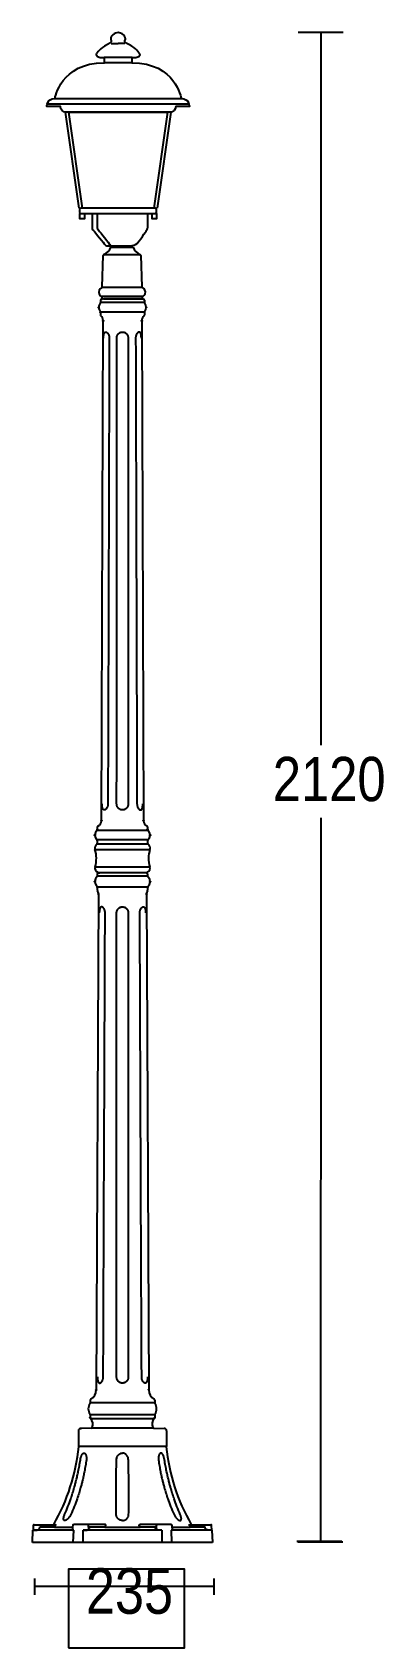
# Model space of a CAD drawing. Extents: x 0 to 91, y 0 to 417.
import ezdxf

# ---------------------------------------------------------------- set-up
doc = ezdxf.new("R2010")
doc.units = 0
doc.layers.add('LIVELLO_1', color=160, linetype='Continuous')
doc.styles.add('STD', font='txt')

# ---------------------------------------------------------------- blocks, each defined once
blk = doc.blocks.new('AI9-BLK1')
at = {"layer": 'LIVELLO_1', "color": 7}
for p, q in [((-24.56, 205.33), (-22.8, 205.33)), ((-21.03, 205.33), (-22.8, 205.33)), ((23.64, 208.24), (35.24, 208.24)), ((29.44, 208.24), (29.44, 24.34)), ((-41.18, 189.77), (-4.41, 189.77)), ((-39.06, 191.19), (-6.54, 191.19)), ((-32.84, 162.9), (-36.37, 187.65)), ((-9.22, 187.65), (-12.75, 162.9)), ((-26.86, 142.6), (-26.61, 150.66)), ((-21.77, 150.86), (-26.51, 150.86)), ((-24.67, 152.79), (-21.77, 152.79)), ((-21.77, 152.79), (-18.87, 152.79)), ((-17.03, 150.86), (-21.77, 150.86)), ((-16.93, 150.66), (-16.68, 142.6)), ((-21.77, 142.39), (-26.86, 142.39)), ((-16.68, 142.39), (-21.77, 142.39)), ((-27.32, 139.11), (-27.32, 138.54)), ((-16.01, 138.54), (-27.32, 138.54)), ((-26.5, 139.44), (-27.04, 139.4)), ((-21.77, 140.04), (-26.93, 140.04)), ((-26.93, 139.44), (-26.93, 139.84)), ((-26.58, 139.44), (-21.66, 139.44)), ((-16.83, 139.44), (-26.5, 139.44)), ((-16.61, 140.04), (-21.77, 140.04)), ((-21.66, 139.44), (-16.76, 139.44)), ((-16.83, 139.44), (-16.3, 139.4)), ((-16.61, 139.84), (-16.61, 139.44)), ((-16.01, 139.11), (-16.01, 138.54)), ((-16.01, 135.99), (-27.32, 135.99)), ((-27.32, 135.99), (-27.32, 135.28)), ((-27.08, 4.84), (-26.65, 133.86)), ((-16.68, 133.86), (-16.25, 4.84)), ((-16.01, 135.99), (-16.01, 135.28)), ((29.44, 5.54), (29.35, -181.22)), ((-15.09, 2.33), (-28.24, 2.33)), ((-28.15, 3.18), (-28.15, 2.54)), ((-15.19, 3.18), (-15.19, 2.54)), ((-28.75, -2.57), (-14.58, -2.57)), ((-15.05, -1.24), (-28.28, -1.24)), ((-15.09, -0.12), (-28.24, -0.12)), ((-28.15, -0.33), (-28.15, -0.99)), ((-15.19, -0.33), (-15.19, -0.99)), ((-28.72, -7.09), (-14.61, -7.09)), ((-28.15, -8.91), (-28.15, -9.46)), ((-15.19, -9.46), (-28.15, -9.46)), ((-15.19, -12.33), (-28.15, -12.33)), ((-28.15, -12.33), (-28.15, -13.08)), ((-27.85, -8.63), (-27.47, -8.59)), ((-15.64, -8.59), (-27.69, -8.59)), ((-15.86, -8.59), (-27.47, -8.59)), ((-15.48, -8.63), (-15.86, -8.59)), ((-15.19, -8.91), (-15.19, -9.46)), ((-15.19, -12.33), (-15.19, -13.08)), ((-27.85, -14.07), (-28.44, -142.05)), ((-15.48, -14.07), (-14.9, -142.05)), ((-29.98, -144.67), (-29.98, -145.36)), ((-13.35, -145.36), (-29.98, -145.36)), ((-13.35, -144.67), (-13.35, -145.36)), ((-13.35, -148.45), (-29.98, -148.45)), ((-29.98, -148.45), (-29.98, -149.2)), ((-29.9, -149.41), (-13.43, -149.41)), ((-13.35, -148.45), (-13.35, -149.2)), ((-33.03, -152.55), (-33.03, -156.61)), ((-29.72, -151.87), (-32.45, -151.97)), ((-28.47, -151.87), (-29.72, -151.87)), ((-14.86, -151.87), (-28.47, -151.87)), ((-13.61, -151.87), (-14.86, -151.87)), ((-13.61, -151.87), (-10.88, -151.97)), ((-10.3, -152.55), (-10.3, -156.61)), ((-33.03, -156.61), (-32.95, -156.61)), ((-21.66, -156.61), (-32.95, -156.61)), ((-10.49, -156.61), (-21.66, -156.61)), ((-10.3, -156.61), (-10.49, -156.61)), ((-44.89, -181.38), (-44.73, -178.19)), ((-44.65, -177.02), (-44.71, -178.18)), ((-44.45, -176.83), (-39.56, -176.83)), ((-34.2, -178.26), (-44.37, -178.26)), ((-42.98, -177.32), (-39.2, -177.32)), ((-39.56, -176.83), (-38.96, -176.83)), ((-39.14, -177.41), (-34.59, -177.41)), ((-34.51, -177.32), (-34.55, -178.05)), ((-34.49, -177.02), (-34.51, -177.32)), ((-34.34, -181.38), (-34.2, -178.26)), ((-26.28, -176.73), (-34.18, -176.73)), ((-21.66, -178.26), (-31.83, -178.26)), ((-31.83, -181.38), (-31.83, -178.26)), ((-30.48, -177.02), (-30.46, -178.05)), ((-30.13, -177.32), (-26.36, -177.32)), ((-26.22, -177.41), (-21.66, -177.41)), ((-21.66, -177.41), (-17.11, -177.41)), ((-11.5, -178.26), (-21.66, -178.26)), ((-9.15, -176.73), (-17.06, -176.73)), ((-16.98, -177.32), (-13.2, -177.32)), ((-12.87, -178.05), (-12.85, -177.02)), ((-11.5, -178.26), (-11.5, -181.38)), ((1.03, -178.26), (-9.13, -178.26)), ((-9.13, -178.26), (-8.99, -181.38)), ((-8.82, -177.32), (-8.84, -177.02)), ((-8.78, -178.05), (-8.82, -177.32)), ((-8.75, -177.41), (-4.2, -177.41)), ((-4.37, -176.83), (-3.77, -176.83)), ((-4.13, -177.32), (-0.35, -177.32)), ((-3.77, -176.83), (1.13, -176.83)), ((1.38, -178.18), (1.32, -177.02)), ((1.4, -178.19), (1.56, -181.38)), ((-21.66, -181.38), (-31.83, -181.38)), ((-11.5, -181.38), (-21.66, -181.38)), ((23.3, -181.07), (34.89, -181.07)), ((23.55, -181.2), (35.14, -181.2)), ((-44.38, -190.71), (-44.38, -194.86)), ((1.85, -190.71), (1.85, -194.86)), ((1.85, -192.78), (-44.38, -192.78))]:
    blk.add_line(p, q, dxfattribs=at)
for points in [[(-26.33, 201.79), (-19.26, 201.79), (-19.26, 200.38), (-26.33, 200.38)], [(-32.61, 161.46), (-31.48, 161.46), (-31.48, 160.08), (-32.61, 160.08)], [(-14.02, 161.46), (-12.9, 161.46), (-12.9, 160.08), (-14.02, 160.08)], [(-35.53, -208.54), (-5.67, -208.54), (-5.67, -188.28), (-35.53, -188.28)]]:
    blk.add_lwpolyline(points, close=True, dxfattribs=at)
for points in [[(-31.99, 162.9), (-35.52, 187.65), (-10.07, 187.65), (-13.6, 162.9)], [(-31.83, -181.38), (-34.34, -181.38), (-44.89, -181.38)], [(1.56, -181.38), (-8.99, -181.38), (-11.5, -181.38)]]:
    blk.add_lwpolyline(points, dxfattribs=at)
for centre, radius in [((-16.75, 139.44), 0.0893), ((-28.15, 2.54), 0.0894), ((-28.79, -10.89), 0.09), ((-27.69, -8.59), 0.09), ((-14.54, -10.89), 0.0894), ((-27.86, -14.07), 0.0874), ((-28.44, -142.05), 0.0894), ((-13.35, -149.2), 0.0894)]:
    blk.add_circle(centre, radius, dxfattribs=at)
for centre, major_axis, ratio in [((-27.04, 139.4), (0.09, 0), 0.972249), ((-27.81, 137.27), (0.0893, 0), 0.979773), ((-27.32, 135.99), (-0.0006, -0.0925), 0.980426), ((-26.65, 133.81), (0.09, 0), 0.942094), ((-16.68, 133.81), (0.0893, 0), 0.949107), ((-16.01, 135.99), (0.0025, -0.0925), 0.972644), ((-15.52, 137.27), (0.0926, 0), 0.945117), ((-27.08, 4.84), (-0.0058, -0.0925), 0.935797), ((-16.25, 4.84), (0.0006, -0.0925), 0.965529), ((-28.79, 1.11), (-0.0001, -0.0927), 0.943308), ((-15.19, 2.54), (-0.0014, -0.0901), 0.984588), ((-14.54, 1.11), (0.0007, -0.0927), 0.964657), ((-28.15, -12.33), (0.0894, 0), 0.979035), ((-27.86, -8.63), (0.0051, -0.0925), 0.943642), ((-15.19, -12.33), (0.0887, 0), 0.98653), ((-15.47, -14.07), (-0.002, -0.0925), 0.965328), ((-14.9, -141.99), (0.0893, 0), 0.975915), ((-29.98, -149.2), (0.0006, -0.0899), 0.979863), ((-32.45, -151.97), (0.0919, 0), 0.952225)]:
    blk.add_ellipse(centre, major_axis=major_axis, ratio=ratio, dxfattribs=at)
for points, knots in [([(-19.26, 201.79), (-19.26, 201.79), (-17.14, 201.5), (-17.14, 202.5), (-17.14, 202.5), (-17.85, 203.91), (-19.26, 204.62), (-20.43, 205.46), (-21.26, 205.58), (-21.03, 206.03), (-20.39, 207.3), (-22.09, 208.16), (-22.8, 208.16), (-23.5, 208.16), (-25.19, 207.3), (-24.56, 206.03), (-24.33, 205.58), (-25.16, 205.46), (-26.33, 204.62), (-27.74, 203.91), (-28.45, 202.5), (-28.45, 202.5), (-28.45, 201.5), (-26.33, 201.79), (-26.33, 201.79)], [0, 0, 0, 0, 1, 1, 1, 2, 2, 2, 3, 3, 3, 4, 4, 4, 5, 5, 5, 6, 6, 6, 7, 7, 7, 8, 8, 8, 8]), ([(-19.26, 200.38), (-7.94, 200.38), (-6.54, 191.19), (-6.54, 191.19), (-4.41, 191.19), (-4.41, 189.06), (-4.41, 189.06), (-4.41, 189.06), (-7.94, 189.06), (-7.94, 189.06), (-7.94, 188.28), (-8.58, 187.65), (-9.36, 187.65), (-9.36, 187.65), (-36.23, 187.65), (-36.23, 187.65), (-37.01, 187.65), (-37.65, 188.28), (-37.65, 189.06), (-37.65, 189.06), (-41.18, 189.06), (-41.18, 189.06), (-41.18, 189.06), (-41.18, 191.19), (-39.06, 191.19), (-39.06, 191.19), (-37.65, 200.38), (-26.33, 200.38)], [0, 0, 0, 0, 1, 1, 1, 2, 2, 2, 3, 3, 3, 4, 4, 4, 5, 5, 5, 6, 6, 6, 7, 7, 7, 8, 8, 8, 9, 9, 9, 9]), ([(-32.34, 162.9), (-32.34, 162.9), (-13.25, 162.9), (-13.25, 162.9), (-13.05, 162.9), (-12.9, 162.74), (-12.9, 162.54), (-12.9, 162.54), (-12.9, 161.83), (-12.9, 161.83), (-12.9, 161.64), (-13.05, 161.48), (-13.25, 161.48), (-13.25, 161.48), (-32.34, 161.48), (-32.34, 161.48), (-32.54, 161.48), (-32.7, 161.64), (-32.7, 161.83), (-32.7, 161.83), (-32.7, 162.54), (-32.7, 162.54), (-32.7, 162.74), (-32.54, 162.9), (-32.34, 162.9)], [0, 0, 0, 0, 1, 1, 1, 2, 2, 2, 3, 3, 3, 4, 4, 4, 5, 5, 5, 6, 6, 6, 7, 7, 7, 8, 8, 8, 8]), ([(-29.51, 161.26), (-29.51, 161.26), (-29.51, 157.74), (-29.51, 157.74), (-29.51, 157.74), (-29.51, 157.36), (-29.13, 157.08), (-28.74, 156.79), (-26.28, 153.56), (-26.28, 153.56), (-26.28, 153.56), (-25.99, 153.18), (-25.7, 153.18), (-25.7, 153.18), (-19.34, 153.18), (-19.34, 153.18), (-19.34, 153.18), (-18.29, 153.37), (-17.91, 153.75), (-17.53, 154.13), (-15.44, 157.08), (-15.44, 157.08), (-15.44, 157.08), (-15.15, 157.46), (-15.15, 157.93), (-15.15, 157.93), (-15.15, 161.35), (-15.15, 161.35)], [0, 0, 0, 0, 1, 1, 1, 2, 2, 2, 3, 3, 3, 4, 4, 4, 5, 5, 5, 6, 6, 6, 7, 7, 7, 8, 8, 8, 9, 9, 9, 9]), ([(-28.18, 161.26), (-28.18, 161.26), (-28.18, 157.74), (-28.18, 157.74), (-28.18, 157.74), (-28.18, 157.36), (-27.79, 157.08), (-27.41, 156.79), (-24.95, 153.56), (-24.95, 153.56), (-24.95, 153.56), (-24.75, 153.18), (-24.37, 153.18), (-24.37, 153.18), (-19.34, 153.18), (-19.34, 153.18), (-19.34, 153.18), (-18.29, 153.37), (-17.91, 153.75), (-17.53, 154.13), (-15.44, 157.08), (-15.44, 157.08), (-15.44, 157.08), (-15.15, 157.46), (-15.15, 157.93), (-15.15, 157.93), (-15.15, 161.35), (-15.15, 161.35)], [0, 0, 0, 0, 1, 1, 1, 2, 2, 2, 3, 3, 3, 4, 4, 4, 5, 5, 5, 6, 6, 6, 7, 7, 7, 8, 8, 8, 9, 9, 9, 9]), ([(-27.04, 142.34), (-27.66, 142.08), (-27.96, 141.37), (-27.7, 140.74), (-27.59, 140.46), (-27.37, 140.24), (-27.1, 140.11)], [0, 0, 0, 0, 1, 1, 1, 2, 2, 2, 2]), ([(-16.44, 140.11), (-15.83, 140.4), (-15.57, 141.12), (-15.86, 141.73), (-15.99, 142.01), (-16.22, 142.22), (-16.5, 142.34)], [0, 0, 0, 0, 1, 1, 1, 2, 2, 2, 2]), ([(-26.54, 129.33), (-26.54, 129.33), (-26.54, 129.51), (-26.54, 129.51), (-26.54, 129.56), (-26.54, 129.61), (-26.53, 129.67), (-26.53, 129.71), (-26.53, 129.75), (-26.52, 129.79), (-26.52, 129.83), (-26.52, 129.87), (-26.52, 129.91), (-26.52, 129.94), (-26.51, 129.97), (-26.51, 129.99), (-26.5, 130.02), (-26.5, 130.04), (-26.5, 130.07), (-26.5, 130.1), (-26.49, 130.12), (-26.49, 130.15), (-26.48, 130.18), (-26.48, 130.21), (-26.47, 130.23), (-26.47, 130.26), (-26.46, 130.29), (-26.46, 130.31), (-26.45, 130.34), (-26.45, 130.36), (-26.44, 130.38), (-26.43, 130.41), (-26.43, 130.43), (-26.42, 130.45), (-26.42, 130.47), (-26.41, 130.49), (-26.4, 130.52), (-26.39, 130.54), (-26.38, 130.55), (-26.38, 130.57), (-26.37, 130.59), (-26.36, 130.61), (-26.35, 130.63), (-26.35, 130.64), (-26.34, 130.66), (-26.33, 130.67), (-26.32, 130.69), (-26.31, 130.71), (-26.31, 130.72), (-26.3, 130.73), (-26.29, 130.74), (-26.28, 130.76), (-26.27, 130.77), (-26.26, 130.78), (-26.25, 130.79), (-26.24, 130.8), (-26.23, 130.81), (-26.22, 130.82), (-26.21, 130.83), (-26.2, 130.84), (-26.19, 130.85), (-26.18, 130.85), (-26.17, 130.86), (-26.16, 130.87), (-26.15, 130.88), (-26.14, 130.88), (-26.13, 130.89), (-26.12, 130.89), (-26.1, 130.89), (-26.1, 130.9), (-26.08, 130.9), (-26.07, 130.9), (-26.06, 130.91), (-26.05, 130.91), (-26.03, 130.91), (-26.02, 130.91), (-26.02, 130.91), (-25.99, 130.91), (-25.99, 130.91), (-25.99, 130.91), (-25.95, 130.91), (-25.95, 130.91), (-25.94, 130.91), (-25.92, 130.91), (-25.91, 130.9), (-25.9, 130.9), (-25.89, 130.9), (-25.87, 130.9), (-25.86, 130.89), (-25.85, 130.89), (-25.83, 130.88), (-25.82, 130.88), (-25.81, 130.87), (-25.8, 130.86), (-25.78, 130.86), (-25.77, 130.85), (-25.76, 130.85), (-25.74, 130.84), (-25.73, 130.83), (-25.72, 130.82), (-25.7, 130.81), (-25.69, 130.8), (-25.67, 130.79), (-25.66, 130.78), (-25.65, 130.77), (-25.63, 130.76), (-25.62, 130.75), (-25.6, 130.73), (-25.59, 130.72), (-25.57, 130.71), (-25.56, 130.69), (-25.55, 130.67), (-25.53, 130.66), (-25.52, 130.65), (-25.5, 130.63), (-25.49, 130.61), (-25.47, 130.59), (-25.46, 130.58), (-25.44, 130.55), (-25.42, 130.54), (-25.41, 130.52), (-25.4, 130.49), (-25.38, 130.47), (-25.37, 130.45), (-25.35, 130.43), (-25.34, 130.41), (-25.32, 130.38), (-25.31, 130.36), (-25.3, 130.34), (-25.28, 130.31), (-25.27, 130.29), (-25.26, 130.26), (-25.25, 130.23), (-25.24, 130.21), (-25.22, 130.18), (-25.21, 130.15), (-25.2, 130.12), (-25.19, 130.1), (-25.18, 130.08), (-25.17, 130.04), (-25.17, 130.02), (-25.16, 129.99), (-25.15, 129.97), (-25.14, 129.94), (-25.13, 129.91), (-25.12, 129.87), (-25.11, 129.83), (-25.1, 129.79), (-25.1, 129.75), (-25.09, 129.71), (-25.08, 129.67), (-25.07, 129.61), (-25.07, 129.56), (-25.06, 129.51), (-25.06, 129.45), (-25.06, 129.39), (-25.06, 129.33)], [0, 0, 0, 0, 1, 1, 1, 2, 2, 2, 3, 3, 3, 4, 4, 4, 5, 5, 5, 6, 6, 6, 7, 7, 7, 8, 8, 8, 9, 9, 9, 10, 10, 10, 11, 11, 11, 12, 12, 12, 13, 13, 13, 14, 14, 14, 15, 15, 15, 16, 16, 16, 17, 17, 17, 18, 18, 18, 19, 19, 19, 20, 20, 20, 21, 21, 21, 22, 22, 22, 23, 23, 23, 24, 24, 24, 25, 25, 25, 26, 26, 26, 27, 27, 27, 28, 28, 28, 29, 29, 29, 30, 30, 30, 31, 31, 31, 32, 32, 32, 33, 33, 33, 34, 34, 34, 35, 35, 35, 36, 36, 36, 37, 37, 37, 38, 38, 38, 39, 39, 39, 40, 40, 40, 41, 41, 41, 42, 42, 42, 43, 43, 43, 44, 44, 44, 45, 45, 45, 46, 46, 46, 47, 47, 47, 48, 48, 48, 49, 49, 49, 50, 50, 50, 51, 51, 51, 52, 52, 52, 52]), ([(-25.06, 129.33), (-25.12, 109.3), (-25.17, 89.28), (-25.24, 69.25), (-25.29, 49.23), (-25.35, 29.2), (-25.42, 9.18)], [0, 0, 0, 0, 1, 1, 1, 2, 2, 2, 2]), ([(-23.16, 9.18), (-23.15, 29.2), (-23.15, 49.23), (-23.15, 69.25), (-23.15, 89.28), (-23.15, 109.3), (-23.15, 129.33)], [0, 0, 0, 0, 1, 1, 1, 2, 2, 2, 2]), ([(-23.15, 129.33), (-23.15, 129.39), (-23.15, 129.44), (-23.15, 129.5), (-23.14, 129.55), (-23.13, 129.6), (-23.12, 129.65), (-23.11, 129.68), (-23.1, 129.72), (-23.1, 129.76), (-23.08, 129.8), (-23.08, 129.84), (-23.06, 129.87), (-23.05, 129.9), (-23.04, 129.93), (-23.03, 129.95), (-23.03, 129.98), (-23.01, 130.01), (-23, 130.03), (-22.99, 130.05), (-22.98, 130.08), (-22.96, 130.11), (-22.95, 130.13), (-22.93, 130.16), (-22.92, 130.19), (-22.9, 130.21), (-22.89, 130.23), (-22.87, 130.26), (-22.86, 130.28), (-22.84, 130.31), (-22.82, 130.33), (-22.8, 130.35), (-22.79, 130.37), (-22.77, 130.4), (-22.75, 130.42), (-22.73, 130.44), (-22.71, 130.46), (-22.69, 130.48), (-22.67, 130.5), (-22.65, 130.52), (-22.63, 130.54), (-22.61, 130.55), (-22.59, 130.57), (-22.57, 130.59), (-22.55, 130.61), (-22.53, 130.63), (-22.5, 130.64), (-22.48, 130.65), (-22.46, 130.67), (-22.44, 130.68), (-22.42, 130.7), (-22.4, 130.71), (-22.37, 130.73), (-22.35, 130.74), (-22.33, 130.75), (-22.31, 130.76), (-22.29, 130.77), (-22.27, 130.78), (-22.25, 130.79), (-22.22, 130.8), (-22.2, 130.81), (-22.18, 130.82), (-22.16, 130.82), (-22.14, 130.83), (-22.12, 130.84), (-22.1, 130.85), (-22.08, 130.85), (-22.05, 130.86), (-22.02, 130.87), (-21.99, 130.88), (-21.96, 130.88), (-21.93, 130.89), (-21.9, 130.89), (-21.87, 130.9), (-21.83, 130.9), (-21.79, 130.91), (-21.75, 130.91), (-21.71, 130.91), (-21.66, 130.91)], [0, 0, 0, 0, 1, 1, 1, 2, 2, 2, 3, 3, 3, 4, 4, 4, 5, 5, 5, 6, 6, 6, 7, 7, 7, 8, 8, 8, 9, 9, 9, 10, 10, 10, 11, 11, 11, 12, 12, 12, 13, 13, 13, 14, 14, 14, 15, 15, 15, 16, 16, 16, 17, 17, 17, 18, 18, 18, 19, 19, 19, 20, 20, 20, 21, 21, 21, 22, 22, 22, 23, 23, 23, 24, 24, 24, 25, 25, 25, 26, 26, 26, 26]), ([(-21.66, 130.91), (-21.62, 130.91), (-21.59, 130.91), (-21.54, 130.91), (-21.5, 130.9), (-21.47, 130.9), (-21.43, 130.89), (-21.4, 130.89), (-21.37, 130.88), (-21.34, 130.88), (-21.31, 130.87), (-21.28, 130.86), (-21.26, 130.85), (-21.23, 130.85), (-21.21, 130.84), (-21.2, 130.83), (-21.17, 130.82), (-21.16, 130.82), (-21.13, 130.81), (-21.11, 130.8), (-21.09, 130.79), (-21.07, 130.78), (-21.05, 130.77), (-21.02, 130.76), (-21, 130.75), (-20.98, 130.74), (-20.96, 130.73), (-20.93, 130.71), (-20.91, 130.7), (-20.89, 130.69), (-20.87, 130.67), (-20.85, 130.66), (-20.83, 130.64), (-20.81, 130.63), (-20.78, 130.61), (-20.76, 130.59), (-20.74, 130.57), (-20.72, 130.55), (-20.7, 130.54), (-20.68, 130.52), (-20.66, 130.5), (-20.64, 130.48), (-20.62, 130.46), (-20.6, 130.44), (-20.58, 130.42), (-20.56, 130.4), (-20.55, 130.37), (-20.53, 130.35), (-20.51, 130.33), (-20.49, 130.31), (-20.47, 130.28), (-20.46, 130.26), (-20.44, 130.23), (-20.43, 130.21), (-20.41, 130.19), (-20.4, 130.16), (-20.38, 130.13), (-20.37, 130.11), (-20.36, 130.08), (-20.34, 130.05), (-20.33, 130.03), (-20.32, 130.01), (-20.31, 129.98), (-20.3, 129.96), (-20.29, 129.93), (-20.28, 129.9), (-20.27, 129.88), (-20.26, 129.84), (-20.25, 129.8), (-20.24, 129.76), (-20.23, 129.72), (-20.22, 129.68), (-20.21, 129.65), (-20.2, 129.6), (-20.19, 129.55), (-20.19, 129.5), (-20.18, 129.44), (-20.18, 129.39), (-20.18, 129.33)], [0, 0, 0, 0, 1, 1, 1, 2, 2, 2, 3, 3, 3, 4, 4, 4, 5, 5, 5, 6, 6, 6, 7, 7, 7, 8, 8, 8, 9, 9, 9, 10, 10, 10, 11, 11, 11, 12, 12, 12, 13, 13, 13, 14, 14, 14, 15, 15, 15, 16, 16, 16, 17, 17, 17, 18, 18, 18, 19, 19, 19, 20, 20, 20, 21, 21, 21, 22, 22, 22, 23, 23, 23, 24, 24, 24, 25, 25, 25, 26, 26, 26, 26]), ([(-20.18, 129.33), (-20.18, 109.3), (-20.18, 89.28), (-20.18, 69.25), (-20.18, 49.23), (-20.18, 29.2), (-20.18, 9.18)], [0, 0, 0, 0, 1, 1, 1, 2, 2, 2, 2]), ([(-16.79, 129.33), (-16.79, 129.39), (-16.79, 129.45), (-16.79, 129.51), (-16.79, 129.56), (-16.8, 129.61), (-16.8, 129.67), (-16.8, 129.71), (-16.8, 129.75), (-16.81, 129.79), (-16.81, 129.83), (-16.81, 129.87), (-16.82, 129.91), (-16.82, 129.94), (-16.82, 129.97), (-16.83, 129.99), (-16.83, 130.02), (-16.83, 130.04), (-16.84, 130.07), (-16.84, 130.1), (-16.84, 130.12), (-16.84, 130.15), (-16.85, 130.18), (-16.86, 130.21), (-16.86, 130.23), (-16.86, 130.26), (-16.87, 130.29), (-16.88, 130.31), (-16.88, 130.34), (-16.89, 130.36), (-16.89, 130.38), (-16.9, 130.41), (-16.91, 130.43), (-16.91, 130.45), (-16.92, 130.47), (-16.92, 130.49), (-16.94, 130.52), (-16.94, 130.54), (-16.94, 130.55), (-16.95, 130.57), (-16.96, 130.59), (-16.97, 130.61), (-16.98, 130.63), (-16.99, 130.64), (-16.99, 130.66), (-17, 130.67), (-17.01, 130.69), (-17.02, 130.71), (-17.03, 130.72), (-17.04, 130.73), (-17.05, 130.75), (-17.06, 130.76), (-17.06, 130.77), (-17.07, 130.78), (-17.09, 130.79), (-17.09, 130.8), (-17.1, 130.81), (-17.11, 130.82), (-17.12, 130.83), (-17.13, 130.84), (-17.14, 130.85), (-17.15, 130.85), (-17.16, 130.86), (-17.17, 130.87), (-17.18, 130.88), (-17.19, 130.88), (-17.21, 130.89), (-17.21, 130.89), (-17.23, 130.89), (-17.24, 130.9), (-17.25, 130.9), (-17.26, 130.9), (-17.28, 130.91), (-17.29, 130.91), (-17.3, 130.91), (-17.31, 130.91), (-17.31, 130.91), (-17.35, 130.91), (-17.35, 130.91), (-17.35, 130.91), (-17.38, 130.91), (-17.38, 130.91), (-17.39, 130.91), (-17.41, 130.91), (-17.42, 130.9), (-17.43, 130.9), (-17.44, 130.9), (-17.46, 130.9), (-17.47, 130.89), (-17.49, 130.89), (-17.5, 130.88), (-17.51, 130.88), (-17.53, 130.87), (-17.54, 130.86), (-17.55, 130.86), (-17.56, 130.85), (-17.58, 130.85), (-17.59, 130.84), (-17.61, 130.83), (-17.62, 130.82), (-17.63, 130.81), (-17.65, 130.8), (-17.66, 130.79), (-17.67, 130.78), (-17.69, 130.77), (-17.7, 130.76), (-17.72, 130.74), (-17.73, 130.73), (-17.74, 130.72), (-17.76, 130.71), (-17.77, 130.69), (-17.79, 130.67), (-17.81, 130.66), (-17.82, 130.65), (-17.83, 130.63), (-17.85, 130.61), (-17.86, 130.59), (-17.88, 130.57), (-17.89, 130.55), (-17.91, 130.54), (-17.92, 130.52), (-17.94, 130.49), (-17.95, 130.47), (-17.97, 130.45), (-17.98, 130.43), (-17.99, 130.41), (-18.01, 130.38), (-18.02, 130.36), (-18.04, 130.34), (-18.05, 130.31), (-18.06, 130.29), (-18.07, 130.26), (-18.08, 130.23), (-18.09, 130.21), (-18.1, 130.18), (-18.12, 130.15), (-18.13, 130.12), (-18.14, 130.1), (-18.15, 130.07), (-18.16, 130.04), (-18.17, 130.02), (-18.17, 129.99), (-18.19, 129.97), (-18.19, 129.94), (-18.2, 129.91), (-18.21, 129.87), (-18.22, 129.83), (-18.22, 129.79), (-18.24, 129.75), (-18.24, 129.71), (-18.25, 129.67), (-18.26, 129.61), (-18.27, 129.56), (-18.27, 129.51), (-18.27, 129.45), (-18.27, 129.39), (-18.27, 129.33)], [0, 0, 0, 0, 1, 1, 1, 2, 2, 2, 3, 3, 3, 4, 4, 4, 5, 5, 5, 6, 6, 6, 7, 7, 7, 8, 8, 8, 9, 9, 9, 10, 10, 10, 11, 11, 11, 12, 12, 12, 13, 13, 13, 14, 14, 14, 15, 15, 15, 16, 16, 16, 17, 17, 17, 18, 18, 18, 19, 19, 19, 20, 20, 20, 21, 21, 21, 22, 22, 22, 23, 23, 23, 24, 24, 24, 25, 25, 25, 26, 26, 26, 27, 27, 27, 28, 28, 28, 29, 29, 29, 30, 30, 30, 31, 31, 31, 32, 32, 32, 33, 33, 33, 34, 34, 34, 35, 35, 35, 36, 36, 36, 37, 37, 37, 38, 38, 38, 39, 39, 39, 40, 40, 40, 41, 41, 41, 42, 42, 42, 43, 43, 43, 44, 44, 44, 45, 45, 45, 46, 46, 46, 47, 47, 47, 48, 48, 48, 49, 49, 49, 50, 50, 50, 51, 51, 51, 52, 52, 52, 52]), ([(-18.27, 129.33), (-18.21, 109.3), (-18.16, 89.28), (-18.09, 69.25), (-18.04, 49.23), (-17.98, 29.2), (-17.92, 9.18)], [0, 0, 0, 0, 1, 1, 1, 2, 2, 2, 2]), ([(-25.42, 9.18), (-25.42, 9.11), (-25.42, 9.06), (-25.42, 9), (-25.42, 8.94), (-25.43, 8.89), (-25.44, 8.84), (-25.44, 8.79), (-25.46, 8.76), (-25.46, 8.71), (-25.47, 8.67), (-25.48, 8.64), (-25.49, 8.59), (-25.5, 8.57), (-25.5, 8.54), (-25.52, 8.51), (-25.52, 8.48), (-25.53, 8.46), (-25.55, 8.43), (-25.55, 8.41), (-25.56, 8.38), (-25.57, 8.35), (-25.58, 8.32), (-25.6, 8.3), (-25.61, 8.27), (-25.62, 8.25), (-25.63, 8.22), (-25.65, 8.2), (-25.65, 8.17), (-25.67, 8.15), (-25.68, 8.13), (-25.7, 8.1), (-25.71, 8.08), (-25.72, 8.06), (-25.74, 8.04), (-25.75, 8.02), (-25.77, 7.99), (-25.78, 7.98), (-25.79, 7.96), (-25.81, 7.94), (-25.82, 7.92), (-25.83, 7.91), (-25.85, 7.89), (-25.86, 7.87), (-25.87, 7.86), (-25.89, 7.84), (-25.91, 7.82), (-25.92, 7.81), (-25.94, 7.79), (-25.95, 7.78), (-25.97, 7.77), (-25.98, 7.76), (-25.99, 7.75), (-26.01, 7.73), (-26.02, 7.72), (-26.03, 7.71), (-26.05, 7.7), (-26.06, 7.7), (-26.07, 7.68), (-26.09, 7.68), (-26.1, 7.67), (-26.12, 7.66), (-26.13, 7.65), (-26.15, 7.65), (-26.16, 7.64), (-26.17, 7.64), (-26.19, 7.63), (-26.2, 7.62), (-26.21, 7.62), (-26.22, 7.61), (-26.23, 7.61), (-26.25, 7.61), (-26.26, 7.6), (-26.27, 7.6), (-26.29, 7.6), (-26.3, 7.6), (-26.31, 7.6), (-26.32, 7.59), (-26.34, 7.59), (-26.35, 7.59), (-26.36, 7.59), (-26.37, 7.6), (-26.38, 7.6), (-26.39, 7.6), (-26.41, 7.6), (-26.42, 7.6), (-26.43, 7.61), (-26.45, 7.61), (-26.46, 7.61), (-26.47, 7.61), (-26.48, 7.62), (-26.49, 7.62), (-26.5, 7.63), (-26.51, 7.64), (-26.52, 7.65), (-26.53, 7.65), (-26.54, 7.66), (-26.55, 7.67), (-26.56, 7.68), (-26.57, 7.68), (-26.58, 7.69), (-26.6, 7.7), (-26.6, 7.71), (-26.61, 7.72), (-26.63, 7.73), (-26.63, 7.75), (-26.65, 7.76), (-26.65, 7.77), (-26.66, 7.78), (-26.67, 7.8), (-26.68, 7.81), (-26.69, 7.83), (-26.7, 7.84), (-26.7, 7.86), (-26.71, 7.87), (-26.72, 7.89), (-26.73, 7.91), (-26.74, 7.93), (-26.75, 7.95), (-26.75, 7.97), (-26.76, 7.99), (-26.77, 8.01), (-26.77, 8.03), (-26.78, 8.05), (-26.79, 8.07), (-26.8, 8.09), (-26.8, 8.12), (-26.81, 8.14), (-26.82, 8.16), (-26.82, 8.19), (-26.82, 8.22), (-26.83, 8.24), (-26.83, 8.27), (-26.83, 8.3), (-26.85, 8.32), (-26.85, 8.34), (-26.85, 8.37), (-26.86, 8.4), (-26.86, 8.43), (-26.86, 8.46), (-26.87, 8.48), (-26.87, 8.51), (-26.87, 8.54), (-26.88, 8.56), (-26.88, 8.59), (-26.88, 8.63), (-26.88, 8.67), (-26.89, 8.71), (-26.89, 8.75), (-26.89, 8.79), (-26.9, 8.83), (-26.9, 8.89), (-26.9, 8.94), (-26.9, 9), (-26.9, 9), (-26.9, 9.18), (-26.9, 9.18)], [0, 0, 0, 0, 1, 1, 1, 2, 2, 2, 3, 3, 3, 4, 4, 4, 5, 5, 5, 6, 6, 6, 7, 7, 7, 8, 8, 8, 9, 9, 9, 10, 10, 10, 11, 11, 11, 12, 12, 12, 13, 13, 13, 14, 14, 14, 15, 15, 15, 16, 16, 16, 17, 17, 17, 18, 18, 18, 19, 19, 19, 20, 20, 20, 21, 21, 21, 22, 22, 22, 23, 23, 23, 24, 24, 24, 25, 25, 25, 26, 26, 26, 27, 27, 27, 28, 28, 28, 29, 29, 29, 30, 30, 30, 31, 31, 31, 32, 32, 32, 33, 33, 33, 34, 34, 34, 35, 35, 35, 36, 36, 36, 37, 37, 37, 38, 38, 38, 39, 39, 39, 40, 40, 40, 41, 41, 41, 42, 42, 42, 43, 43, 43, 44, 44, 44, 45, 45, 45, 46, 46, 46, 47, 47, 47, 48, 48, 48, 49, 49, 49, 50, 50, 50, 51, 51, 51, 52, 52, 52, 52]), ([(-21.66, 7.59), (-21.71, 7.6), (-21.75, 7.6), (-21.8, 7.6), (-21.84, 7.6), (-21.88, 7.61), (-21.92, 7.62), (-21.95, 7.62), (-21.98, 7.63), (-22.02, 7.64), (-22.05, 7.65), (-22.08, 7.66), (-22.11, 7.66), (-22.13, 7.67), (-22.15, 7.68), (-22.17, 7.69), (-22.2, 7.7), (-22.22, 7.71), (-22.24, 7.71), (-22.26, 7.72), (-22.29, 7.73), (-22.31, 7.75), (-22.34, 7.76), (-22.35, 7.77), (-22.38, 7.78), (-22.4, 7.8), (-22.43, 7.81), (-22.45, 7.83), (-22.48, 7.84), (-22.5, 7.86), (-22.52, 7.88), (-22.55, 7.89), (-22.57, 7.91), (-22.59, 7.93), (-22.61, 7.95), (-22.64, 7.97), (-22.66, 7.99), (-22.68, 8.01), (-22.7, 8.03), (-22.72, 8.05), (-22.74, 8.08), (-22.76, 8.1), (-22.78, 8.12), (-22.8, 8.15), (-22.82, 8.17), (-22.84, 8.2), (-22.86, 8.22), (-22.87, 8.25), (-22.89, 8.27), (-22.91, 8.3), (-22.93, 8.33), (-22.94, 8.35), (-22.96, 8.38), (-22.97, 8.41), (-22.99, 8.43), (-23, 8.46), (-23.01, 8.49), (-23.03, 8.52), (-23.03, 8.54), (-23.04, 8.57), (-23.05, 8.6), (-23.07, 8.64), (-23.08, 8.67), (-23.09, 8.71), (-23.1, 8.76), (-23.11, 8.79), (-23.13, 8.84), (-23.13, 8.89), (-23.15, 8.94), (-23.15, 9), (-23.15, 9.05), (-23.15, 9.11), (-23.16, 9.18)], [0, 0, 0, 0, 1, 1, 1, 2, 2, 2, 3, 3, 3, 4, 4, 4, 5, 5, 5, 6, 6, 6, 7, 7, 7, 8, 8, 8, 9, 9, 9, 10, 10, 10, 11, 11, 11, 12, 12, 12, 13, 13, 13, 14, 14, 14, 15, 15, 15, 16, 16, 16, 17, 17, 17, 18, 18, 18, 19, 19, 19, 20, 20, 20, 21, 21, 21, 22, 22, 22, 23, 23, 23, 24, 24, 24, 24]), ([(-20.18, 9.18), (-20.18, 9.11), (-20.18, 9.05), (-20.18, 9), (-20.19, 8.94), (-20.2, 8.89), (-20.21, 8.83), (-20.22, 8.79), (-20.23, 8.75), (-20.24, 8.71), (-20.25, 8.67), (-20.26, 8.64), (-20.28, 8.59), (-20.29, 8.57), (-20.3, 8.54), (-20.31, 8.51), (-20.32, 8.48), (-20.33, 8.46), (-20.35, 8.43), (-20.36, 8.41), (-20.38, 8.38), (-20.39, 8.35), (-20.41, 8.32), (-20.42, 8.3), (-20.44, 8.27), (-20.46, 8.25), (-20.47, 8.22), (-20.49, 8.2), (-20.51, 8.17), (-20.53, 8.14), (-20.55, 8.12), (-20.57, 8.1), (-20.59, 8.08), (-20.61, 8.05), (-20.63, 8.03), (-20.65, 8.01), (-20.68, 7.99), (-20.7, 7.97), (-20.72, 7.95), (-20.74, 7.93), (-20.77, 7.91), (-20.79, 7.89), (-20.81, 7.88), (-20.83, 7.86), (-20.86, 7.84), (-20.88, 7.83), (-20.91, 7.81), (-20.93, 7.8), (-20.95, 7.78), (-20.97, 7.77), (-21, 7.76), (-21.02, 7.75), (-21.04, 7.73), (-21.07, 7.72), (-21.09, 7.71), (-21.11, 7.71), (-21.13, 7.7), (-21.16, 7.69), (-21.18, 7.68), (-21.2, 7.67), (-21.22, 7.66), (-21.26, 7.66), (-21.28, 7.65), (-21.31, 7.64), (-21.35, 7.63), (-21.37, 7.62), (-21.41, 7.62), (-21.45, 7.61), (-21.49, 7.6), (-21.53, 7.6), (-21.57, 7.6), (-21.62, 7.6), (-21.66, 7.59)], [0, 0, 0, 0, 1, 1, 1, 2, 2, 2, 3, 3, 3, 4, 4, 4, 5, 5, 5, 6, 6, 6, 7, 7, 7, 8, 8, 8, 9, 9, 9, 10, 10, 10, 11, 11, 11, 12, 12, 12, 13, 13, 13, 14, 14, 14, 15, 15, 15, 16, 16, 16, 17, 17, 17, 18, 18, 18, 19, 19, 19, 20, 20, 20, 21, 21, 21, 22, 22, 22, 23, 23, 23, 24, 24, 24, 24]), ([(-17.92, 9.18), (-17.92, 9.11), (-17.92, 9.06), (-17.91, 9), (-17.91, 8.94), (-17.9, 8.89), (-17.89, 8.84), (-17.89, 8.79), (-17.88, 8.76), (-17.87, 8.71), (-17.86, 8.67), (-17.85, 8.64), (-17.84, 8.59), (-17.83, 8.57), (-17.83, 8.54), (-17.82, 8.52), (-17.81, 8.49), (-17.8, 8.46), (-17.79, 8.43), (-17.78, 8.41), (-17.77, 8.38), (-17.76, 8.35), (-17.75, 8.33), (-17.74, 8.3), (-17.72, 8.27), (-17.71, 8.25), (-17.7, 8.22), (-17.69, 8.2), (-17.68, 8.17), (-17.66, 8.15), (-17.65, 8.13), (-17.64, 8.1), (-17.62, 8.08), (-17.61, 8.06), (-17.6, 8.04), (-17.58, 8.02), (-17.57, 8), (-17.56, 7.98), (-17.54, 7.96), (-17.53, 7.94), (-17.51, 7.92), (-17.5, 7.91), (-17.49, 7.89), (-17.47, 7.87), (-17.46, 7.86), (-17.44, 7.84), (-17.43, 7.83), (-17.42, 7.81), (-17.4, 7.8), (-17.39, 7.78), (-17.37, 7.77), (-17.36, 7.76), (-17.34, 7.75), (-17.33, 7.73), (-17.31, 7.72), (-17.3, 7.71), (-17.29, 7.7), (-17.27, 7.7), (-17.26, 7.68), (-17.24, 7.68), (-17.23, 7.67), (-17.21, 7.66), (-17.2, 7.65), (-17.19, 7.65), (-17.17, 7.64), (-17.16, 7.64), (-17.15, 7.63), (-17.14, 7.62), (-17.12, 7.62), (-17.11, 7.61), (-17.1, 7.61), (-17.09, 7.61), (-17.07, 7.6), (-17.06, 7.6), (-17.05, 7.6), (-17.04, 7.6), (-17.02, 7.6), (-17.01, 7.59), (-16.99, 7.59), (-16.98, 7.59), (-16.97, 7.59), (-16.96, 7.6), (-16.95, 7.6), (-16.94, 7.6), (-16.92, 7.6), (-16.91, 7.6), (-16.9, 7.61), (-16.89, 7.61), (-16.88, 7.61), (-16.87, 7.61), (-16.86, 7.62), (-16.84, 7.62), (-16.83, 7.63), (-16.82, 7.64), (-16.81, 7.65), (-16.8, 7.65), (-16.79, 7.66), (-16.78, 7.67), (-16.77, 7.68), (-16.76, 7.68), (-16.75, 7.69), (-16.74, 7.7), (-16.73, 7.71), (-16.72, 7.72), (-16.71, 7.73), (-16.7, 7.75), (-16.69, 7.76), (-16.68, 7.77), (-16.67, 7.78), (-16.66, 7.79), (-16.65, 7.81), (-16.64, 7.83), (-16.63, 7.84), (-16.63, 7.86), (-16.62, 7.87), (-16.61, 7.89), (-16.6, 7.91), (-16.59, 7.93), (-16.59, 7.95), (-16.58, 7.97), (-16.57, 7.99), (-16.56, 8.01), (-16.56, 8.03), (-16.55, 8.05), (-16.54, 8.07), (-16.54, 8.1), (-16.53, 8.12), (-16.53, 8.14), (-16.52, 8.16), (-16.51, 8.19), (-16.51, 8.22), (-16.5, 8.24), (-16.5, 8.27), (-16.49, 8.3), (-16.49, 8.32), (-16.48, 8.35), (-16.48, 8.37), (-16.48, 8.4), (-16.47, 8.43), (-16.47, 8.46), (-16.46, 8.48), (-16.46, 8.51), (-16.46, 8.54), (-16.46, 8.56), (-16.45, 8.59), (-16.45, 8.63), (-16.44, 8.67), (-16.44, 8.71), (-16.44, 8.75), (-16.44, 8.79), (-16.44, 8.83), (-16.43, 8.89), (-16.43, 8.94), (-16.43, 9), (-16.43, 9.05), (-16.43, 9.11), (-16.43, 9.18)], [0, 0, 0, 0, 1, 1, 1, 2, 2, 2, 3, 3, 3, 4, 4, 4, 5, 5, 5, 6, 6, 6, 7, 7, 7, 8, 8, 8, 9, 9, 9, 10, 10, 10, 11, 11, 11, 12, 12, 12, 13, 13, 13, 14, 14, 14, 15, 15, 15, 16, 16, 16, 17, 17, 17, 18, 18, 18, 19, 19, 19, 20, 20, 20, 21, 21, 21, 22, 22, 22, 23, 23, 23, 24, 24, 24, 25, 25, 25, 26, 26, 26, 27, 27, 27, 28, 28, 28, 29, 29, 29, 30, 30, 30, 31, 31, 31, 32, 32, 32, 33, 33, 33, 34, 34, 34, 35, 35, 35, 36, 36, 36, 37, 37, 37, 38, 38, 38, 39, 39, 39, 40, 40, 40, 41, 41, 41, 42, 42, 42, 43, 43, 43, 44, 44, 44, 45, 45, 45, 46, 46, 46, 47, 47, 47, 48, 48, 48, 49, 49, 49, 50, 50, 50, 51, 51, 51, 52, 52, 52, 52]), ([(-28.24, 2.33), (-28.92, 1.73), (-28.98, 0.7), (-28.38, 0.02), (-28.34, -0.03), (-28.29, -0.07), (-28.24, -0.12)], [0, 0, 0, 0, 1, 1, 1, 2, 2, 2, 2]), ([(-15.09, -0.12), (-14.41, 0.48), (-14.35, 1.52), (-14.95, 2.19), (-15, 2.24), (-15.04, 2.29), (-15.09, 2.33)], [0, 0, 0, 0, 1, 1, 1, 2, 2, 2, 2]), ([(-28.72, -7.09), (-28.91, -7.7), (-28.57, -8.35), (-27.96, -8.54), (-27.87, -8.57), (-27.78, -8.58), (-27.69, -8.59)], [0, 0, 0, 0, 1, 1, 1, 2, 2, 2, 2]), ([(-15.64, -8.59), (-15, -8.55), (-14.52, -7.99), (-14.56, -7.35), (-14.57, -7.27), (-14.58, -7.17), (-14.61, -7.09)], [0, 0, 0, 0, 1, 1, 1, 2, 2, 2, 2]), ([(-28.24, -9.67), (-28.92, -10.27), (-28.98, -11.3), (-28.38, -11.98), (-28.34, -12.03), (-28.29, -12.08), (-28.24, -12.12)], [0, 0, 0, 0, 1, 1, 1, 2, 2, 2, 2]), ([(-15.09, -12.12), (-14.41, -11.52), (-14.35, -10.48), (-14.95, -9.81), (-15, -9.76), (-15.04, -9.72), (-15.09, -9.67)], [0, 0, 0, 0, 1, 1, 1, 2, 2, 2, 2]), ([(-26.14, -18.97), (-26.14, -18.92), (-26.14, -18.86), (-26.15, -18.8), (-26.15, -18.75), (-26.15, -18.69), (-26.16, -18.64), (-26.17, -18.6), (-26.17, -18.56), (-26.18, -18.52), (-26.19, -18.48), (-26.2, -18.44), (-26.2, -18.4), (-26.22, -18.37), (-26.22, -18.34), (-26.23, -18.32), (-26.24, -18.29), (-26.25, -18.26), (-26.26, -18.23), (-26.27, -18.21), (-26.27, -18.18), (-26.29, -18.16), (-26.3, -18.13), (-26.31, -18.1), (-26.32, -18.07), (-26.33, -18.05), (-26.34, -18.02), (-26.35, -18), (-26.37, -17.97), (-26.38, -17.95), (-26.39, -17.92), (-26.4, -17.9), (-26.42, -17.88), (-26.43, -17.86), (-26.45, -17.84), (-26.46, -17.81), (-26.47, -17.79), (-26.49, -17.77), (-26.5, -17.76), (-26.52, -17.74), (-26.53, -17.72), (-26.54, -17.7), (-26.56, -17.68), (-26.57, -17.67), (-26.58, -17.65), (-26.6, -17.63), (-26.61, -17.62), (-26.63, -17.6), (-26.64, -17.59), (-26.65, -17.58), (-26.67, -17.57), (-26.68, -17.55), (-26.7, -17.54), (-26.71, -17.53), (-26.72, -17.52), (-26.74, -17.51), (-26.75, -17.5), (-26.77, -17.49), (-26.78, -17.48), (-26.79, -17.47), (-26.81, -17.46), (-26.82, -17.46), (-26.83, -17.45), (-26.85, -17.44), (-26.86, -17.44), (-26.87, -17.43), (-26.88, -17.43), (-26.9, -17.42), (-26.91, -17.42), (-26.93, -17.42), (-26.93, -17.41), (-26.95, -17.41), (-26.96, -17.4), (-26.98, -17.4), (-26.99, -17.4), (-27, -17.4), (-27.02, -17.4), (-27.03, -17.4), (-27.04, -17.4), (-27.05, -17.4), (-27.06, -17.4), (-27.08, -17.4), (-27.09, -17.4), (-27.1, -17.4), (-27.11, -17.4), (-27.13, -17.4), (-27.14, -17.41), (-27.15, -17.41), (-27.16, -17.42), (-27.16, -17.42), (-27.18, -17.43), (-27.19, -17.43), (-27.2, -17.44), (-27.21, -17.44), (-27.23, -17.45), (-27.24, -17.46), (-27.25, -17.46), (-27.26, -17.47), (-27.27, -17.48), (-27.28, -17.49), (-27.29, -17.5), (-27.3, -17.51), (-27.31, -17.52), (-27.32, -17.53), (-27.33, -17.54), (-27.34, -17.55), (-27.35, -17.56), (-27.36, -17.58), (-27.36, -17.59), (-27.38, -17.6), (-27.38, -17.62), (-27.39, -17.63), (-27.41, -17.65), (-27.41, -17.67), (-27.42, -17.68), (-27.43, -17.7), (-27.44, -17.72), (-27.45, -17.74), (-27.46, -17.76), (-27.46, -17.77), (-27.47, -17.79), (-27.48, -17.81), (-27.49, -17.84), (-27.49, -17.86), (-27.5, -17.88), (-27.51, -17.9), (-27.51, -17.92), (-27.52, -17.95), (-27.53, -17.97), (-27.53, -18), (-27.54, -18.02), (-27.55, -18.05), (-27.55, -18.07), (-27.56, -18.1), (-27.56, -18.13), (-27.57, -18.16), (-27.57, -18.18), (-27.58, -18.21), (-27.59, -18.23), (-27.59, -18.26), (-27.59, -18.29), (-27.59, -18.32), (-27.6, -18.34), (-27.6, -18.37), (-27.61, -18.4), (-27.61, -18.44), (-27.62, -18.48), (-27.62, -18.52), (-27.62, -18.56), (-27.62, -18.6), (-27.63, -18.64), (-27.63, -18.69), (-27.63, -18.75), (-27.63, -18.8), (-27.64, -18.86), (-27.64, -18.92), (-27.64, -18.97)], [0, 0, 0, 0, 1, 1, 1, 2, 2, 2, 3, 3, 3, 4, 4, 4, 5, 5, 5, 6, 6, 6, 7, 7, 7, 8, 8, 8, 9, 9, 9, 10, 10, 10, 11, 11, 11, 12, 12, 12, 13, 13, 13, 14, 14, 14, 15, 15, 15, 16, 16, 16, 17, 17, 17, 18, 18, 18, 19, 19, 19, 20, 20, 20, 21, 21, 21, 22, 22, 22, 23, 23, 23, 24, 24, 24, 25, 25, 25, 26, 26, 26, 27, 27, 27, 28, 28, 28, 29, 29, 29, 30, 30, 30, 31, 31, 31, 32, 32, 32, 33, 33, 33, 34, 34, 34, 35, 35, 35, 36, 36, 36, 37, 37, 37, 38, 38, 38, 39, 39, 39, 40, 40, 40, 41, 41, 41, 42, 42, 42, 43, 43, 43, 44, 44, 44, 45, 45, 45, 46, 46, 46, 47, 47, 47, 48, 48, 48, 49, 49, 49, 50, 50, 50, 51, 51, 51, 52, 52, 52, 52]), ([(-26.62, -138.69), (-26.54, -118.74), (-26.46, -98.79), (-26.38, -78.84), (-26.3, -58.88), (-26.22, -38.93), (-26.14, -18.97)], [0, 0, 0, 0, 1, 1, 1, 2, 2, 2, 2]), ([(-23.17, -18.97), (-23.17, -18.92), (-23.17, -18.87), (-23.16, -18.81), (-23.15, -18.76), (-23.15, -18.71), (-23.14, -18.66), (-23.13, -18.62), (-23.12, -18.58), (-23.11, -18.55), (-23.1, -18.51), (-23.09, -18.47), (-23.08, -18.44), (-23.07, -18.41), (-23.06, -18.39), (-23.05, -18.36), (-23.04, -18.33), (-23.03, -18.31), (-23.02, -18.28), (-23.01, -18.25), (-22.99, -18.23), (-22.98, -18.21), (-22.97, -18.18), (-22.95, -18.15), (-22.93, -18.13), (-22.92, -18.1), (-22.9, -18.08), (-22.89, -18.06), (-22.87, -18.03), (-22.85, -18.01), (-22.84, -17.99), (-22.82, -17.96), (-22.8, -17.94), (-22.78, -17.92), (-22.76, -17.89), (-22.75, -17.88), (-22.72, -17.86), (-22.71, -17.83), (-22.69, -17.81), (-22.67, -17.79), (-22.65, -17.78), (-22.63, -17.76), (-22.6, -17.74), (-22.58, -17.72), (-22.56, -17.7), (-22.54, -17.69), (-22.52, -17.67), (-22.5, -17.66), (-22.48, -17.64), (-22.45, -17.63), (-22.43, -17.62), (-22.41, -17.6), (-22.39, -17.59), (-22.37, -17.58), (-22.34, -17.56), (-22.32, -17.55), (-22.3, -17.54), (-22.28, -17.53), (-22.26, -17.52), (-22.24, -17.51), (-22.21, -17.5), (-22.19, -17.5), (-22.17, -17.49), (-22.15, -17.48), (-22.13, -17.47), (-22.11, -17.46), (-22.09, -17.46), (-22.06, -17.45), (-22.03, -17.44), (-22, -17.44), (-21.97, -17.43), (-21.94, -17.42), (-21.91, -17.42), (-21.87, -17.41), (-21.83, -17.4), (-21.79, -17.4), (-21.75, -17.4), (-21.71, -17.4), (-21.66, -17.4)], [0, 0, 0, 0, 1, 1, 1, 2, 2, 2, 3, 3, 3, 4, 4, 4, 5, 5, 5, 6, 6, 6, 7, 7, 7, 8, 8, 8, 9, 9, 9, 10, 10, 10, 11, 11, 11, 12, 12, 12, 13, 13, 13, 14, 14, 14, 15, 15, 15, 16, 16, 16, 17, 17, 17, 18, 18, 18, 19, 19, 19, 20, 20, 20, 21, 21, 21, 22, 22, 22, 23, 23, 23, 24, 24, 24, 25, 25, 25, 26, 26, 26, 26]), ([(-23.17, -138.69), (-23.17, -118.74), (-23.17, -98.79), (-23.17, -78.84), (-23.17, -78.84), (-23.17, -18.97), (-23.17, -18.97)], [0, 0, 0, 0, 1, 1, 1, 2, 2, 2, 2]), ([(-21.66, -17.4), (-21.62, -17.4), (-21.59, -17.4), (-21.54, -17.4), (-21.5, -17.4), (-21.46, -17.41), (-21.42, -17.42), (-21.39, -17.42), (-21.36, -17.43), (-21.33, -17.44), (-21.3, -17.44), (-21.27, -17.45), (-21.24, -17.46), (-21.22, -17.46), (-21.2, -17.47), (-21.18, -17.48), (-21.16, -17.49), (-21.14, -17.5), (-21.12, -17.5), (-21.1, -17.51), (-21.07, -17.52), (-21.06, -17.53), (-21.04, -17.54), (-21.01, -17.55), (-20.99, -17.56), (-20.97, -17.57), (-20.95, -17.59), (-20.92, -17.6), (-20.9, -17.61), (-20.88, -17.63), (-20.86, -17.64), (-20.84, -17.66), (-20.81, -17.67), (-20.79, -17.69), (-20.77, -17.7), (-20.75, -17.72), (-20.73, -17.74), (-20.71, -17.76), (-20.69, -17.77), (-20.67, -17.79), (-20.65, -17.81), (-20.63, -17.83), (-20.61, -17.85), (-20.59, -17.87), (-20.57, -17.89), (-20.55, -17.91), (-20.53, -17.94), (-20.51, -17.96), (-20.5, -17.98), (-20.48, -18.01), (-20.46, -18.03), (-20.44, -18.06), (-20.43, -18.08), (-20.41, -18.1), (-20.4, -18.13), (-20.38, -18.15), (-20.37, -18.18), (-20.36, -18.21), (-20.34, -18.23), (-20.33, -18.25), (-20.31, -18.28), (-20.31, -18.31), (-20.29, -18.33), (-20.28, -18.36), (-20.28, -18.39), (-20.26, -18.41), (-20.25, -18.44), (-20.24, -18.47), (-20.23, -18.51), (-20.22, -18.55), (-20.21, -18.58), (-20.2, -18.62), (-20.2, -18.66), (-20.18, -18.71), (-20.18, -18.76), (-20.18, -18.81), (-20.17, -18.87), (-20.17, -18.92), (-20.17, -18.97)], [0, 0, 0, 0, 1, 1, 1, 2, 2, 2, 3, 3, 3, 4, 4, 4, 5, 5, 5, 6, 6, 6, 7, 7, 7, 8, 8, 8, 9, 9, 9, 10, 10, 10, 11, 11, 11, 12, 12, 12, 13, 13, 13, 14, 14, 14, 15, 15, 15, 16, 16, 16, 17, 17, 17, 18, 18, 18, 19, 19, 19, 20, 20, 20, 21, 21, 21, 22, 22, 22, 23, 23, 23, 24, 24, 24, 25, 25, 25, 26, 26, 26, 26]), ([(-20.17, -18.97), (-20.16, -38.93), (-20.16, -58.88), (-20.16, -78.84), (-20.16, -78.84), (-20.16, -138.69), (-20.16, -138.69)], [0, 0, 0, 0, 1, 1, 1, 2, 2, 2, 2]), ([(-17.19, -18.97), (-17.19, -18.92), (-17.19, -18.86), (-17.19, -18.8), (-17.18, -18.75), (-17.18, -18.69), (-17.17, -18.64), (-17.17, -18.6), (-17.16, -18.56), (-17.15, -18.52), (-17.14, -18.47), (-17.13, -18.44), (-17.13, -18.4), (-17.12, -18.37), (-17.11, -18.34), (-17.1, -18.32), (-17.1, -18.29), (-17.09, -18.26), (-17.08, -18.23), (-17.07, -18.21), (-17.06, -18.18), (-17.05, -18.15), (-17.04, -18.13), (-17.02, -18.1), (-17.01, -18.07), (-17, -18.05), (-16.99, -18.02), (-16.98, -18), (-16.96, -17.97), (-16.95, -17.95), (-16.94, -17.92), (-16.93, -17.9), (-16.91, -17.88), (-16.9, -17.86), (-16.89, -17.84), (-16.87, -17.81), (-16.86, -17.79), (-16.84, -17.77), (-16.83, -17.76), (-16.82, -17.74), (-16.8, -17.72), (-16.79, -17.7), (-16.77, -17.68), (-16.76, -17.67), (-16.75, -17.65), (-16.73, -17.63), (-16.72, -17.62), (-16.71, -17.6), (-16.69, -17.59), (-16.68, -17.58), (-16.66, -17.57), (-16.65, -17.55), (-16.63, -17.54), (-16.62, -17.53), (-16.61, -17.52), (-16.59, -17.51), (-16.58, -17.5), (-16.57, -17.49), (-16.55, -17.48), (-16.54, -17.47), (-16.53, -17.46), (-16.51, -17.46), (-16.5, -17.45), (-16.49, -17.44), (-16.47, -17.44), (-16.46, -17.43), (-16.44, -17.43), (-16.43, -17.42), (-16.42, -17.42), (-16.41, -17.42), (-16.39, -17.41), (-16.38, -17.41), (-16.37, -17.4), (-16.36, -17.4), (-16.34, -17.4), (-16.33, -17.4), (-16.32, -17.4), (-16.3, -17.4), (-16.29, -17.4), (-16.28, -17.4), (-16.27, -17.4), (-16.26, -17.4), (-16.24, -17.4), (-16.23, -17.4), (-16.22, -17.4), (-16.21, -17.41), (-16.2, -17.41), (-16.18, -17.42), (-16.17, -17.42), (-16.16, -17.42), (-16.15, -17.43), (-16.14, -17.43), (-16.13, -17.44), (-16.11, -17.44), (-16.11, -17.45), (-16.09, -17.46), (-16.08, -17.46), (-16.07, -17.47), (-16.06, -17.48), (-16.05, -17.49), (-16.04, -17.5), (-16.03, -17.51), (-16.02, -17.52), (-16.01, -17.53), (-16, -17.54), (-15.99, -17.55), (-15.98, -17.57), (-15.97, -17.58), (-15.96, -17.59), (-15.96, -17.6), (-15.95, -17.62), (-15.94, -17.63), (-15.93, -17.65), (-15.92, -17.67), (-15.91, -17.68), (-15.9, -17.7), (-15.89, -17.72), (-15.89, -17.74), (-15.88, -17.76), (-15.87, -17.77), (-15.86, -17.79), (-15.85, -17.81), (-15.84, -17.84), (-15.84, -17.86), (-15.83, -17.88), (-15.82, -17.9), (-15.82, -17.92), (-15.81, -17.95), (-15.8, -17.97), (-15.79, -18), (-15.79, -18.02), (-15.78, -18.05), (-15.78, -18.07), (-15.77, -18.1), (-15.77, -18.13), (-15.76, -18.16), (-15.76, -18.18), (-15.75, -18.21), (-15.75, -18.23), (-15.74, -18.26), (-15.74, -18.29), (-15.74, -18.32), (-15.73, -18.34), (-15.73, -18.37), (-15.73, -18.4), (-15.72, -18.44), (-15.72, -18.48), (-15.71, -18.52), (-15.71, -18.56), (-15.71, -18.6), (-15.7, -18.64), (-15.7, -18.69), (-15.7, -18.75), (-15.7, -18.8), (-15.7, -18.8), (-15.7, -18.97), (-15.7, -18.97)], [0, 0, 0, 0, 1, 1, 1, 2, 2, 2, 3, 3, 3, 4, 4, 4, 5, 5, 5, 6, 6, 6, 7, 7, 7, 8, 8, 8, 9, 9, 9, 10, 10, 10, 11, 11, 11, 12, 12, 12, 13, 13, 13, 14, 14, 14, 15, 15, 15, 16, 16, 16, 17, 17, 17, 18, 18, 18, 19, 19, 19, 20, 20, 20, 21, 21, 21, 22, 22, 22, 23, 23, 23, 24, 24, 24, 25, 25, 25, 26, 26, 26, 27, 27, 27, 28, 28, 28, 29, 29, 29, 30, 30, 30, 31, 31, 31, 32, 32, 32, 33, 33, 33, 34, 34, 34, 35, 35, 35, 36, 36, 36, 37, 37, 37, 38, 38, 38, 39, 39, 39, 40, 40, 40, 41, 41, 41, 42, 42, 42, 43, 43, 43, 44, 44, 44, 45, 45, 45, 46, 46, 46, 47, 47, 47, 48, 48, 48, 49, 49, 49, 50, 50, 50, 51, 51, 51, 52, 52, 52, 52]), ([(-16.71, -138.69), (-16.8, -118.74), (-16.88, -98.79), (-16.96, -78.84), (-17.04, -58.88), (-17.11, -38.93), (-17.19, -18.97)], [0, 0, 0, 0, 1, 1, 1, 2, 2, 2, 2]), ([(-28.12, -138.69), (-28.12, -138.75), (-28.12, -138.81), (-28.12, -138.87), (-28.12, -138.92), (-28.12, -138.97), (-28.12, -139.03), (-28.11, -139.07), (-28.11, -139.11), (-28.1, -139.15), (-28.1, -139.19), (-28.1, -139.23), (-28.09, -139.27), (-28.09, -139.3), (-28.09, -139.33), (-28.08, -139.35), (-28.08, -139.38), (-28.07, -139.41), (-28.07, -139.43), (-28.06, -139.46), (-28.06, -139.49), (-28.06, -139.51), (-28.05, -139.54), (-28.04, -139.57), (-28.04, -139.6), (-28.03, -139.63), (-28.03, -139.65), (-28.02, -139.67), (-28.01, -139.69), (-28.01, -139.72), (-28, -139.75), (-28, -139.77), (-27.99, -139.79), (-27.98, -139.81), (-27.97, -139.83), (-27.96, -139.85), (-27.96, -139.87), (-27.95, -139.89), (-27.94, -139.91), (-27.94, -139.93), (-27.93, -139.95), (-27.92, -139.96), (-27.91, -139.98), (-27.9, -140), (-27.89, -140.01), (-27.88, -140.03), (-27.87, -140.05), (-27.86, -140.06), (-27.85, -140.07), (-27.84, -140.09), (-27.84, -140.1), (-27.82, -140.11), (-27.81, -140.12), (-27.81, -140.13), (-27.79, -140.15), (-27.78, -140.16), (-27.78, -140.17), (-27.76, -140.18), (-27.75, -140.19), (-27.74, -140.2), (-27.73, -140.2), (-27.72, -140.21), (-27.71, -140.22), (-27.7, -140.22), (-27.69, -140.23), (-27.68, -140.24), (-27.66, -140.24), (-27.65, -140.24), (-27.64, -140.25), (-27.63, -140.26), (-27.62, -140.26), (-27.61, -140.26), (-27.59, -140.27), (-27.59, -140.27), (-27.57, -140.27), (-27.56, -140.27), (-27.54, -140.27), (-27.53, -140.27), (-27.52, -140.27), (-27.51, -140.27), (-27.49, -140.27), (-27.48, -140.27), (-27.47, -140.27), (-27.46, -140.27), (-27.45, -140.27), (-27.43, -140.26), (-27.42, -140.26), (-27.41, -140.26), (-27.39, -140.25), (-27.38, -140.24), (-27.36, -140.24), (-27.35, -140.23), (-27.34, -140.23), (-27.32, -140.22), (-27.31, -140.22), (-27.3, -140.21), (-27.29, -140.2), (-27.27, -140.19), (-27.26, -140.19), (-27.25, -140.17), (-27.23, -140.16), (-27.21, -140.16), (-27.2, -140.15), (-27.19, -140.13), (-27.18, -140.12), (-27.16, -140.11), (-27.15, -140.1), (-27.13, -140.09), (-27.12, -140.07), (-27.11, -140.06), (-27.09, -140.04), (-27.08, -140.03), (-27.06, -140.01), (-27.05, -140), (-27.04, -139.98), (-27.02, -139.96), (-27.01, -139.95), (-27, -139.93), (-26.98, -139.91), (-26.96, -139.89), (-26.95, -139.87), (-26.93, -139.85), (-26.93, -139.83), (-26.91, -139.81), (-26.9, -139.78), (-26.88, -139.76), (-26.87, -139.75), (-26.86, -139.72), (-26.85, -139.69), (-26.83, -139.67), (-26.82, -139.65), (-26.82, -139.62), (-26.8, -139.6), (-26.79, -139.57), (-26.78, -139.54), (-26.77, -139.51), (-26.76, -139.49), (-26.75, -139.46), (-26.74, -139.43), (-26.73, -139.41), (-26.72, -139.38), (-26.71, -139.35), (-26.7, -139.33), (-26.7, -139.3), (-26.69, -139.27), (-26.68, -139.23), (-26.67, -139.2), (-26.66, -139.15), (-26.65, -139.11), (-26.65, -139.07), (-26.64, -139.03), (-26.63, -138.97), (-26.63, -138.92), (-26.63, -138.87), (-26.62, -138.81), (-26.62, -138.75), (-26.62, -138.69)], [0, 0, 0, 0, 1, 1, 1, 2, 2, 2, 3, 3, 3, 4, 4, 4, 5, 5, 5, 6, 6, 6, 7, 7, 7, 8, 8, 8, 9, 9, 9, 10, 10, 10, 11, 11, 11, 12, 12, 12, 13, 13, 13, 14, 14, 14, 15, 15, 15, 16, 16, 16, 17, 17, 17, 18, 18, 18, 19, 19, 19, 20, 20, 20, 21, 21, 21, 22, 22, 22, 23, 23, 23, 24, 24, 24, 25, 25, 25, 26, 26, 26, 27, 27, 27, 28, 28, 28, 29, 29, 29, 30, 30, 30, 31, 31, 31, 32, 32, 32, 33, 33, 33, 34, 34, 34, 35, 35, 35, 36, 36, 36, 37, 37, 37, 38, 38, 38, 39, 39, 39, 40, 40, 40, 41, 41, 41, 42, 42, 42, 43, 43, 43, 44, 44, 44, 45, 45, 45, 46, 46, 46, 47, 47, 47, 48, 48, 48, 49, 49, 49, 50, 50, 50, 51, 51, 51, 52, 52, 52, 52]), ([(-21.66, -140.27), (-21.71, -140.27), (-21.75, -140.27), (-21.8, -140.27), (-21.83, -140.26), (-21.87, -140.26), (-21.91, -140.25), (-21.94, -140.24), (-21.98, -140.24), (-22, -140.23), (-22.03, -140.22), (-22.07, -140.22), (-22.09, -140.21), (-22.12, -140.2), (-22.14, -140.2), (-22.16, -140.19), (-22.18, -140.18), (-22.2, -140.17), (-22.22, -140.16), (-22.24, -140.15), (-22.26, -140.15), (-22.28, -140.13), (-22.31, -140.12), (-22.33, -140.11), (-22.35, -140.1), (-22.37, -140.09), (-22.4, -140.08), (-22.42, -140.06), (-22.44, -140.05), (-22.46, -140.04), (-22.48, -140.02), (-22.5, -140.01), (-22.53, -139.99), (-22.55, -139.97), (-22.57, -139.96), (-22.59, -139.95), (-22.61, -139.93), (-22.63, -139.91), (-22.65, -139.89), (-22.67, -139.87), (-22.69, -139.85), (-22.71, -139.84), (-22.73, -139.82), (-22.75, -139.79), (-22.77, -139.77), (-22.79, -139.75), (-22.8, -139.73), (-22.82, -139.71), (-22.84, -139.69), (-22.86, -139.66), (-22.87, -139.64), (-22.89, -139.62), (-22.9, -139.59), (-22.93, -139.57), (-22.94, -139.54), (-22.95, -139.52), (-22.97, -139.49), (-22.98, -139.46), (-23, -139.44), (-23.01, -139.41), (-23.02, -139.39), (-23.03, -139.36), (-23.04, -139.34), (-23.05, -139.31), (-23.06, -139.28), (-23.07, -139.26), (-23.08, -139.23), (-23.1, -139.2), (-23.1, -139.16), (-23.12, -139.12), (-23.13, -139.09), (-23.13, -139.05), (-23.15, -139.01), (-23.15, -138.96), (-23.16, -138.91), (-23.17, -138.86), (-23.17, -138.8), (-23.17, -138.75), (-23.17, -138.69)], [0, 0, 0, 0, 1, 1, 1, 2, 2, 2, 3, 3, 3, 4, 4, 4, 5, 5, 5, 6, 6, 6, 7, 7, 7, 8, 8, 8, 9, 9, 9, 10, 10, 10, 11, 11, 11, 12, 12, 12, 13, 13, 13, 14, 14, 14, 15, 15, 15, 16, 16, 16, 17, 17, 17, 18, 18, 18, 19, 19, 19, 20, 20, 20, 21, 21, 21, 22, 22, 22, 23, 23, 23, 24, 24, 24, 25, 25, 25, 26, 26, 26, 26]), ([(-20.16, -138.69), (-20.16, -138.75), (-20.16, -138.8), (-20.17, -138.86), (-20.17, -138.91), (-20.18, -138.96), (-20.19, -139.01), (-20.2, -139.05), (-20.21, -139.09), (-20.22, -139.12), (-20.23, -139.16), (-20.24, -139.2), (-20.25, -139.23), (-20.26, -139.26), (-20.27, -139.29), (-20.28, -139.31), (-20.29, -139.34), (-20.3, -139.37), (-20.31, -139.39), (-20.32, -139.41), (-20.33, -139.44), (-20.35, -139.47), (-20.36, -139.49), (-20.38, -139.52), (-20.4, -139.55), (-20.41, -139.57), (-20.43, -139.59), (-20.44, -139.62), (-20.46, -139.64), (-20.48, -139.66), (-20.49, -139.69), (-20.51, -139.71), (-20.53, -139.73), (-20.55, -139.76), (-20.57, -139.78), (-20.59, -139.8), (-20.61, -139.82), (-20.63, -139.84), (-20.65, -139.85), (-20.66, -139.88), (-20.68, -139.89), (-20.71, -139.91), (-20.73, -139.93), (-20.75, -139.95), (-20.77, -139.96), (-20.79, -139.98), (-20.81, -139.99), (-20.83, -140.01), (-20.85, -140.02), (-20.87, -140.04), (-20.9, -140.05), (-20.92, -140.06), (-20.94, -140.08), (-20.96, -140.09), (-20.98, -140.1), (-21, -140.11), (-21.02, -140.12), (-21.05, -140.13), (-21.07, -140.15), (-21.09, -140.15), (-21.11, -140.16), (-21.13, -140.17), (-21.16, -140.18), (-21.17, -140.19), (-21.2, -140.2), (-21.22, -140.2), (-21.24, -140.21), (-21.27, -140.22), (-21.29, -140.22), (-21.32, -140.23), (-21.36, -140.24), (-21.39, -140.24), (-21.42, -140.25), (-21.46, -140.26), (-21.5, -140.26), (-21.54, -140.27), (-21.58, -140.27), (-21.62, -140.27), (-21.66, -140.27)], [0, 0, 0, 0, 1, 1, 1, 2, 2, 2, 3, 3, 3, 4, 4, 4, 5, 5, 5, 6, 6, 6, 7, 7, 7, 8, 8, 8, 9, 9, 9, 10, 10, 10, 11, 11, 11, 12, 12, 12, 13, 13, 13, 14, 14, 14, 15, 15, 15, 16, 16, 16, 17, 17, 17, 18, 18, 18, 19, 19, 19, 20, 20, 20, 21, 21, 21, 22, 22, 22, 23, 23, 23, 24, 24, 24, 25, 25, 25, 26, 26, 26, 26]), ([(-15.21, -138.69), (-15.21, -138.75), (-15.21, -138.81), (-15.22, -138.87), (-15.22, -138.92), (-15.22, -138.97), (-15.22, -139.03), (-15.22, -139.07), (-15.23, -139.11), (-15.23, -139.15), (-15.23, -139.19), (-15.23, -139.23), (-15.24, -139.27), (-15.24, -139.3), (-15.24, -139.33), (-15.25, -139.35), (-15.25, -139.38), (-15.26, -139.41), (-15.26, -139.43), (-15.27, -139.46), (-15.27, -139.49), (-15.27, -139.51), (-15.28, -139.54), (-15.29, -139.57), (-15.29, -139.6), (-15.3, -139.62), (-15.3, -139.65), (-15.31, -139.67), (-15.32, -139.69), (-15.32, -139.72), (-15.33, -139.75), (-15.33, -139.77), (-15.35, -139.79), (-15.35, -139.81), (-15.36, -139.83), (-15.37, -139.85), (-15.37, -139.87), (-15.38, -139.89), (-15.39, -139.91), (-15.4, -139.93), (-15.41, -139.95), (-15.41, -139.96), (-15.42, -139.98), (-15.43, -140), (-15.44, -140.01), (-15.45, -140.03), (-15.46, -140.04), (-15.47, -140.06), (-15.48, -140.07), (-15.49, -140.09), (-15.5, -140.1), (-15.51, -140.11), (-15.52, -140.12), (-15.52, -140.13), (-15.53, -140.15), (-15.55, -140.16), (-15.56, -140.17), (-15.56, -140.18), (-15.58, -140.19), (-15.59, -140.2), (-15.6, -140.2), (-15.61, -140.21), (-15.62, -140.22), (-15.63, -140.22), (-15.64, -140.23), (-15.66, -140.24), (-15.66, -140.24), (-15.68, -140.24), (-15.69, -140.25), (-15.7, -140.26), (-15.71, -140.26), (-15.72, -140.26), (-15.74, -140.27), (-15.75, -140.27), (-15.76, -140.27), (-15.77, -140.27), (-15.78, -140.27), (-15.8, -140.27), (-15.81, -140.27), (-15.82, -140.27), (-15.84, -140.27), (-15.85, -140.27), (-15.86, -140.27), (-15.88, -140.27), (-15.89, -140.27), (-15.9, -140.26), (-15.91, -140.26), (-15.93, -140.25), (-15.94, -140.25), (-15.95, -140.24), (-15.96, -140.24), (-15.98, -140.23), (-15.99, -140.23), (-16.01, -140.22), (-16.02, -140.22), (-16.03, -140.21), (-16.05, -140.2), (-16.06, -140.19), (-16.07, -140.19), (-16.09, -140.17), (-16.1, -140.16), (-16.11, -140.16), (-16.13, -140.15), (-16.14, -140.13), (-16.16, -140.12), (-16.17, -140.11), (-16.18, -140.1), (-16.2, -140.09), (-16.21, -140.07), (-16.23, -140.06), (-16.24, -140.04), (-16.26, -140.03), (-16.27, -140.01), (-16.28, -140), (-16.29, -139.98), (-16.31, -139.96), (-16.33, -139.95), (-16.34, -139.93), (-16.35, -139.91), (-16.37, -139.89), (-16.38, -139.87), (-16.39, -139.85), (-16.41, -139.83), (-16.42, -139.81), (-16.43, -139.79), (-16.44, -139.77), (-16.46, -139.75), (-16.47, -139.72), (-16.48, -139.69), (-16.49, -139.67), (-16.51, -139.65), (-16.52, -139.62), (-16.53, -139.6), (-16.54, -139.57), (-16.55, -139.54), (-16.56, -139.51), (-16.57, -139.49), (-16.58, -139.46), (-16.59, -139.43), (-16.6, -139.41), (-16.61, -139.38), (-16.62, -139.35), (-16.63, -139.33), (-16.63, -139.3), (-16.64, -139.27), (-16.65, -139.23), (-16.66, -139.2), (-16.67, -139.15), (-16.68, -139.11), (-16.68, -139.07), (-16.69, -139.03), (-16.7, -138.98), (-16.71, -138.92), (-16.71, -138.87), (-16.71, -138.81), (-16.71, -138.75), (-16.71, -138.69)], [0, 0, 0, 0, 1, 1, 1, 2, 2, 2, 3, 3, 3, 4, 4, 4, 5, 5, 5, 6, 6, 6, 7, 7, 7, 8, 8, 8, 9, 9, 9, 10, 10, 10, 11, 11, 11, 12, 12, 12, 13, 13, 13, 14, 14, 14, 15, 15, 15, 16, 16, 16, 17, 17, 17, 18, 18, 18, 19, 19, 19, 20, 20, 20, 21, 21, 21, 22, 22, 22, 23, 23, 23, 24, 24, 24, 25, 25, 25, 26, 26, 26, 27, 27, 27, 28, 28, 28, 29, 29, 29, 30, 30, 30, 31, 31, 31, 32, 32, 32, 33, 33, 33, 34, 34, 34, 35, 35, 35, 36, 36, 36, 37, 37, 37, 38, 38, 38, 39, 39, 39, 40, 40, 40, 41, 41, 41, 42, 42, 42, 43, 43, 43, 44, 44, 44, 45, 45, 45, 46, 46, 46, 47, 47, 47, 48, 48, 48, 49, 49, 49, 50, 50, 50, 51, 51, 51, 52, 52, 52, 52]), ([(-32.51, -160.07), (-32.48, -159.96), (-32.47, -159.85), (-32.44, -159.74), (-32.42, -159.64), (-32.4, -159.54), (-32.37, -159.43), (-32.34, -159.36), (-32.32, -159.28), (-32.29, -159.2), (-32.27, -159.13), (-32.24, -159.06), (-32.21, -158.98), (-32.19, -158.94), (-32.18, -158.89), (-32.15, -158.84), (-32.13, -158.8), (-32.1, -158.75), (-32.08, -158.71), (-32.06, -158.67), (-32.03, -158.64), (-32.01, -158.61), (-31.98, -158.57), (-31.96, -158.54), (-31.93, -158.51), (-31.91, -158.48), (-31.88, -158.46), (-31.86, -158.44), (-31.84, -158.42), (-31.81, -158.4), (-31.78, -158.38), (-31.76, -158.37), (-31.74, -158.36), (-31.71, -158.35), (-31.69, -158.34), (-31.66, -158.33), (-31.63, -158.33), (-31.6, -158.33), (-31.58, -158.33), (-31.55, -158.33), (-31.53, -158.33), (-31.51, -158.34), (-31.48, -158.35), (-31.45, -158.36), (-31.43, -158.38), (-31.4, -158.39), (-31.38, -158.4), (-31.35, -158.42), (-31.33, -158.44), (-31.31, -158.47), (-31.28, -158.5), (-31.26, -158.52), (-31.24, -158.55), (-31.21, -158.58), (-31.19, -158.61), (-31.17, -158.64), (-31.15, -158.68), (-31.14, -158.72), (-31.12, -158.75), (-31.1, -158.79), (-31.08, -158.83), (-31.06, -158.91), (-31.03, -158.98), (-31.01, -159.06), (-30.99, -159.14), (-30.98, -159.22), (-30.96, -159.31), (-30.95, -159.43), (-30.94, -159.55), (-30.94, -159.67), (-30.94, -159.81), (-30.96, -159.94), (-30.97, -160.07)], [0, 0, 0, 0, 1, 1, 1, 2, 2, 2, 3, 3, 3, 4, 4, 4, 5, 5, 5, 6, 6, 6, 7, 7, 7, 8, 8, 8, 9, 9, 9, 10, 10, 10, 11, 11, 11, 12, 12, 12, 13, 13, 13, 14, 14, 14, 15, 15, 15, 16, 16, 16, 17, 17, 17, 18, 18, 18, 19, 19, 19, 20, 20, 20, 21, 21, 21, 22, 22, 22, 23, 23, 23, 24, 24, 24, 24]), ([(-23.2, -160.07), (-23.19, -159.94), (-23.18, -159.8), (-23.15, -159.67), (-23.13, -159.55), (-23.08, -159.43), (-23.03, -159.32), (-23, -159.24), (-22.95, -159.15), (-22.9, -159.08), (-22.86, -159), (-22.81, -158.94), (-22.76, -158.87), (-22.72, -158.83), (-22.69, -158.79), (-22.65, -158.75), (-22.62, -158.72), (-22.58, -158.68), (-22.53, -158.65), (-22.48, -158.61), (-22.43, -158.57), (-22.37, -158.54), (-22.31, -158.5), (-22.25, -158.47), (-22.19, -158.44), (-22.11, -158.4), (-22.03, -158.37), (-21.94, -158.36), (-21.85, -158.34), (-21.76, -158.33), (-21.66, -158.33)], [0, 0, 0, 0, 1, 1, 1, 2, 2, 2, 3, 3, 3, 4, 4, 4, 5, 5, 5, 6, 6, 6, 7, 7, 7, 8, 8, 8, 9, 9, 9, 10, 10, 10, 10]), ([(-20.14, -160.07), (-20.14, -159.94), (-20.16, -159.8), (-20.18, -159.67), (-20.21, -159.55), (-20.25, -159.43), (-20.3, -159.32), (-20.33, -159.24), (-20.38, -159.15), (-20.43, -159.08), (-20.47, -159), (-20.52, -158.94), (-20.58, -158.87), (-20.61, -158.83), (-20.64, -158.79), (-20.68, -158.75), (-20.72, -158.72), (-20.76, -158.68), (-20.79, -158.65), (-20.85, -158.61), (-20.91, -158.57), (-20.96, -158.54), (-21.02, -158.5), (-21.08, -158.47), (-21.14, -158.44), (-21.22, -158.4), (-21.3, -158.37), (-21.39, -158.36), (-21.48, -158.34), (-21.57, -158.33), (-21.66, -158.33)], [0, 0, 0, 0, 1, 1, 1, 2, 2, 2, 3, 3, 3, 4, 4, 4, 5, 5, 5, 6, 6, 6, 7, 7, 7, 8, 8, 8, 9, 9, 9, 10, 10, 10, 10]), ([(-10.83, -160.07), (-10.85, -159.96), (-10.87, -159.85), (-10.89, -159.74), (-10.91, -159.64), (-10.94, -159.54), (-10.97, -159.43), (-10.99, -159.36), (-11.01, -159.28), (-11.04, -159.2), (-11.06, -159.13), (-11.09, -159.06), (-11.12, -158.98), (-11.14, -158.94), (-11.16, -158.89), (-11.18, -158.84), (-11.2, -158.8), (-11.23, -158.75), (-11.25, -158.71), (-11.28, -158.67), (-11.3, -158.64), (-11.33, -158.61), (-11.35, -158.57), (-11.37, -158.54), (-11.4, -158.51), (-11.42, -158.48), (-11.45, -158.46), (-11.47, -158.44), (-11.5, -158.42), (-11.52, -158.4), (-11.55, -158.38), (-11.57, -158.37), (-11.6, -158.36), (-11.62, -158.35), (-11.65, -158.34), (-11.67, -158.33), (-11.7, -158.33), (-11.73, -158.33), (-11.75, -158.33), (-11.78, -158.33), (-11.81, -158.33), (-11.83, -158.34), (-11.85, -158.35), (-11.88, -158.36), (-11.91, -158.38), (-11.93, -158.39), (-11.96, -158.4), (-11.98, -158.42), (-12, -158.44), (-12.03, -158.47), (-12.05, -158.5), (-12.07, -158.52), (-12.1, -158.55), (-12.12, -158.58), (-12.14, -158.61), (-12.16, -158.64), (-12.18, -158.68), (-12.2, -158.72), (-12.22, -158.75), (-12.23, -158.79), (-12.25, -158.83), (-12.28, -158.91), (-12.3, -158.98), (-12.32, -159.06), (-12.34, -159.14), (-12.35, -159.22), (-12.36, -159.31), (-12.38, -159.43), (-12.39, -159.55), (-12.39, -159.67), (-12.39, -159.81), (-12.38, -159.94), (-12.36, -160.07)], [0, 0, 0, 0, 1, 1, 1, 2, 2, 2, 3, 3, 3, 4, 4, 4, 5, 5, 5, 6, 6, 6, 7, 7, 7, 8, 8, 8, 9, 9, 9, 10, 10, 10, 11, 11, 11, 12, 12, 12, 13, 13, 13, 14, 14, 14, 15, 15, 15, 16, 16, 16, 17, 17, 17, 18, 18, 18, 19, 19, 19, 20, 20, 20, 21, 21, 21, 22, 22, 22, 23, 23, 23, 24, 24, 24, 24]), ([(-36.57, -174.21), (-36.27, -173.51), (-35.98, -172.81), (-35.71, -172.11), (-35.46, -171.47), (-35.23, -170.82), (-35.01, -170.16), (-34.83, -169.67), (-34.67, -169.17), (-34.52, -168.67), (-34.37, -168.19), (-34.22, -167.72), (-34.08, -167.23), (-33.99, -166.93), (-33.91, -166.62), (-33.83, -166.31), (-33.74, -166), (-33.66, -165.69), (-33.58, -165.38), (-33.49, -165), (-33.39, -164.62), (-33.31, -164.24), (-33.22, -163.84), (-33.13, -163.44), (-33.04, -163.04), (-32.95, -162.57), (-32.85, -162.1), (-32.77, -161.62), (-32.67, -161.11), (-32.59, -160.59), (-32.51, -160.07)], [0, 0, 0, 0, 1, 1, 1, 2, 2, 2, 3, 3, 3, 4, 4, 4, 5, 5, 5, 6, 6, 6, 7, 7, 7, 8, 8, 8, 9, 9, 9, 10, 10, 10, 10]), ([(-30.97, -160.07), (-31.05, -160.59), (-31.12, -161.12), (-31.21, -161.63), (-31.28, -162.11), (-31.37, -162.59), (-31.46, -163.06), (-31.53, -163.46), (-31.62, -163.86), (-31.71, -164.25), (-31.79, -164.63), (-31.88, -165.01), (-31.96, -165.39), (-32.04, -165.69), (-32.11, -165.99), (-32.19, -166.3), (-32.27, -166.6), (-32.36, -166.9), (-32.44, -167.2), (-32.58, -167.68), (-32.72, -168.16), (-32.86, -168.63), (-33.02, -169.13), (-33.18, -169.63), (-33.35, -170.12), (-33.58, -170.78), (-33.82, -171.44), (-34.08, -172.09), (-34.36, -172.8), (-34.67, -173.5), (-34.97, -174.21)], [0, 0, 0, 0, 1, 1, 1, 2, 2, 2, 3, 3, 3, 4, 4, 4, 5, 5, 5, 6, 6, 6, 7, 7, 7, 8, 8, 8, 9, 9, 9, 10, 10, 10, 10]), ([(-23.26, -174.21), (-23.27, -173.5), (-23.28, -172.8), (-23.29, -172.09), (-23.3, -171.44), (-23.3, -170.79), (-23.3, -170.15), (-23.3, -170.15), (-23.3, -168.66), (-23.3, -168.66), (-23.3, -168.19), (-23.3, -167.72), (-23.3, -167.24), (-23.3, -166.93), (-23.3, -166.62), (-23.3, -166.31), (-23.29, -166), (-23.29, -165.69), (-23.29, -165.38), (-23.28, -165), (-23.28, -164.62), (-23.27, -164.23), (-23.27, -163.83), (-23.26, -163.44), (-23.26, -163.04), (-23.25, -162.57), (-23.24, -162.09), (-23.23, -161.62), (-23.22, -161.1), (-23.21, -160.59), (-23.2, -160.07)], [0, 0, 0, 0, 1, 1, 1, 2, 2, 2, 3, 3, 3, 4, 4, 4, 5, 5, 5, 6, 6, 6, 7, 7, 7, 8, 8, 8, 9, 9, 9, 10, 10, 10, 10]), ([(-20.07, -174.21), (-20.06, -173.5), (-20.05, -172.8), (-20.04, -172.09), (-20.03, -171.44), (-20.03, -170.79), (-20.03, -170.15), (-20.03, -170.15), (-20.03, -168.66), (-20.03, -168.66), (-20.03, -168.19), (-20.03, -167.72), (-20.03, -167.24), (-20.03, -166.93), (-20.03, -166.62), (-20.04, -166.31), (-20.04, -166), (-20.04, -165.69), (-20.05, -165.38), (-20.05, -165), (-20.06, -164.62), (-20.06, -164.23), (-20.06, -163.83), (-20.07, -163.44), (-20.08, -163.04), (-20.08, -162.57), (-20.09, -162.09), (-20.1, -161.62), (-20.11, -161.1), (-20.12, -160.59), (-20.14, -160.07)], [0, 0, 0, 0, 1, 1, 1, 2, 2, 2, 3, 3, 3, 4, 4, 4, 5, 5, 5, 6, 6, 6, 7, 7, 7, 8, 8, 8, 9, 9, 9, 10, 10, 10, 10]), ([(-12.36, -160.07), (-12.29, -160.59), (-12.21, -161.12), (-12.13, -161.63), (-12.05, -162.11), (-11.97, -162.59), (-11.88, -163.06), (-11.8, -163.46), (-11.71, -163.86), (-11.62, -164.25), (-11.54, -164.63), (-11.46, -165.01), (-11.37, -165.39), (-11.29, -165.69), (-11.22, -165.99), (-11.14, -166.3), (-11.06, -166.6), (-10.97, -166.9), (-10.89, -167.2), (-10.75, -167.68), (-10.62, -168.16), (-10.47, -168.63), (-10.31, -169.13), (-10.15, -169.63), (-9.98, -170.12), (-9.75, -170.78), (-9.51, -171.44), (-9.26, -172.09), (-8.97, -172.8), (-8.66, -173.5), (-8.35, -174.21)], [0, 0, 0, 0, 1, 1, 1, 2, 2, 2, 3, 3, 3, 4, 4, 4, 5, 5, 5, 6, 6, 6, 7, 7, 7, 8, 8, 8, 9, 9, 9, 10, 10, 10, 10]), ([(-6.76, -174.21), (-7.05, -173.51), (-7.35, -172.81), (-7.62, -172.11), (-7.87, -171.47), (-8.1, -170.82), (-8.33, -170.16), (-8.5, -169.67), (-8.66, -169.17), (-8.82, -168.67), (-8.97, -168.19), (-9.11, -167.72), (-9.25, -167.23), (-9.34, -166.93), (-9.42, -166.62), (-9.51, -166.31), (-9.59, -166), (-9.67, -165.69), (-9.75, -165.38), (-9.84, -165), (-9.93, -164.62), (-10.02, -164.24), (-10.12, -163.84), (-10.2, -163.44), (-10.29, -163.04), (-10.39, -162.57), (-10.48, -162.1), (-10.57, -161.62), (-10.66, -161.11), (-10.75, -160.59), (-10.83, -160.07)], [0, 0, 0, 0, 1, 1, 1, 2, 2, 2, 3, 3, 3, 4, 4, 4, 5, 5, 5, 6, 6, 6, 7, 7, 7, 8, 8, 8, 9, 9, 9, 10, 10, 10, 10]), ([(-34.97, -174.21), (-35.03, -174.33), (-35.09, -174.45), (-35.16, -174.56), (-35.22, -174.67), (-35.29, -174.77), (-35.36, -174.86), (-35.41, -174.94), (-35.47, -175), (-35.53, -175.07), (-35.58, -175.13), (-35.64, -175.19), (-35.7, -175.25), (-35.73, -175.28), (-35.77, -175.32), (-35.81, -175.35), (-35.84, -175.39), (-35.88, -175.42), (-35.92, -175.45), (-35.96, -175.48), (-35.99, -175.5), (-36.03, -175.53), (-36.07, -175.55), (-36.1, -175.58), (-36.14, -175.6), (-36.17, -175.62), (-36.2, -175.63), (-36.24, -175.65), (-36.27, -175.66), (-36.3, -175.68), (-36.34, -175.69), (-36.37, -175.7), (-36.4, -175.7), (-36.42, -175.71), (-36.45, -175.71), (-36.48, -175.72), (-36.51, -175.72), (-36.53, -175.72), (-36.56, -175.72), (-36.58, -175.71), (-36.61, -175.71), (-36.63, -175.71), (-36.66, -175.7), (-36.68, -175.69), (-36.69, -175.68), (-36.72, -175.66), (-36.73, -175.65), (-36.75, -175.63), (-36.77, -175.61), (-36.78, -175.59), (-36.8, -175.57), (-36.8, -175.54), (-36.82, -175.52), (-36.82, -175.5), (-36.83, -175.47), (-36.84, -175.44), (-36.84, -175.41), (-36.85, -175.38), (-36.85, -175.38), (-36.85, -175.28), (-36.85, -175.28), (-36.85, -175.21), (-36.84, -175.15), (-36.83, -175.08), (-36.82, -175.01), (-36.81, -174.94), (-36.8, -174.86), (-36.77, -174.76), (-36.74, -174.65), (-36.7, -174.55), (-36.66, -174.43), (-36.62, -174.32), (-36.57, -174.21)], [0, 0, 0, 0, 1, 1, 1, 2, 2, 2, 3, 3, 3, 4, 4, 4, 5, 5, 5, 6, 6, 6, 7, 7, 7, 8, 8, 8, 9, 9, 9, 10, 10, 10, 11, 11, 11, 12, 12, 12, 13, 13, 13, 14, 14, 14, 15, 15, 15, 16, 16, 16, 17, 17, 17, 18, 18, 18, 19, 19, 19, 20, 20, 20, 21, 21, 21, 22, 22, 22, 23, 23, 23, 24, 24, 24, 24]), ([(-21.66, -175.72), (-21.75, -175.72), (-21.84, -175.71), (-21.92, -175.7), (-22, -175.69), (-22.08, -175.67), (-22.15, -175.65), (-22.21, -175.63), (-22.27, -175.61), (-22.33, -175.58), (-22.38, -175.56), (-22.44, -175.53), (-22.49, -175.5), (-22.53, -175.48), (-22.57, -175.45), (-22.6, -175.43), (-22.64, -175.41), (-22.68, -175.38), (-22.71, -175.35), (-22.75, -175.32), (-22.78, -175.29), (-22.81, -175.26), (-22.85, -175.22), (-22.87, -175.19), (-22.9, -175.15), (-22.95, -175.1), (-22.99, -175.04), (-23.03, -174.98), (-23.07, -174.92), (-23.1, -174.86), (-23.13, -174.79), (-23.17, -174.71), (-23.2, -174.62), (-23.22, -174.52), (-23.25, -174.42), (-23.25, -174.31), (-23.26, -174.21)], [0, 0, 0, 0, 1, 1, 1, 2, 2, 2, 3, 3, 3, 4, 4, 4, 5, 5, 5, 6, 6, 6, 7, 7, 7, 8, 8, 8, 9, 9, 9, 10, 10, 10, 11, 11, 11, 12, 12, 12, 12]), ([(-21.66, -175.72), (-21.58, -175.72), (-21.49, -175.71), (-21.41, -175.7), (-21.33, -175.69), (-21.25, -175.67), (-21.18, -175.65), (-21.12, -175.63), (-21.06, -175.61), (-21, -175.58), (-20.95, -175.56), (-20.89, -175.53), (-20.84, -175.5), (-20.8, -175.48), (-20.76, -175.45), (-20.73, -175.43), (-20.69, -175.41), (-20.65, -175.38), (-20.62, -175.35), (-20.58, -175.32), (-20.55, -175.29), (-20.52, -175.26), (-20.49, -175.22), (-20.46, -175.19), (-20.43, -175.15), (-20.38, -175.1), (-20.34, -175.04), (-20.3, -174.98), (-20.26, -174.92), (-20.23, -174.86), (-20.2, -174.79), (-20.16, -174.71), (-20.13, -174.62), (-20.11, -174.52), (-20.08, -174.42), (-20.08, -174.31), (-20.07, -174.21)], [0, 0, 0, 0, 1, 1, 1, 2, 2, 2, 3, 3, 3, 4, 4, 4, 5, 5, 5, 6, 6, 6, 7, 7, 7, 8, 8, 8, 9, 9, 9, 10, 10, 10, 11, 11, 11, 12, 12, 12, 12]), ([(-8.35, -174.21), (-8.3, -174.33), (-8.24, -174.45), (-8.18, -174.56), (-8.11, -174.67), (-8.05, -174.77), (-7.97, -174.86), (-7.92, -174.94), (-7.86, -175), (-7.8, -175.07), (-7.75, -175.13), (-7.7, -175.19), (-7.63, -175.25), (-7.6, -175.28), (-7.56, -175.32), (-7.52, -175.35), (-7.49, -175.39), (-7.45, -175.42), (-7.41, -175.45), (-7.38, -175.48), (-7.34, -175.5), (-7.3, -175.53), (-7.27, -175.55), (-7.23, -175.58), (-7.19, -175.6), (-7.16, -175.62), (-7.13, -175.63), (-7.09, -175.65), (-7.06, -175.66), (-7.02, -175.68), (-6.99, -175.69), (-6.96, -175.7), (-6.93, -175.7), (-6.9, -175.71), (-6.87, -175.71), (-6.85, -175.72), (-6.82, -175.72), (-6.8, -175.72), (-6.77, -175.72), (-6.75, -175.71), (-6.72, -175.71), (-6.7, -175.71), (-6.68, -175.7), (-6.66, -175.69), (-6.64, -175.68), (-6.62, -175.66), (-6.6, -175.65), (-6.59, -175.63), (-6.57, -175.61), (-6.56, -175.59), (-6.54, -175.57), (-6.53, -175.54), (-6.52, -175.52), (-6.51, -175.5), (-6.5, -175.47), (-6.49, -175.44), (-6.49, -175.41), (-6.49, -175.38), (-6.48, -175.34), (-6.48, -175.31), (-6.48, -175.28), (-6.48, -175.21), (-6.49, -175.15), (-6.5, -175.08), (-6.51, -175.01), (-6.52, -174.94), (-6.54, -174.86), (-6.56, -174.76), (-6.59, -174.65), (-6.63, -174.55), (-6.67, -174.43), (-6.72, -174.32), (-6.76, -174.21)], [0, 0, 0, 0, 1, 1, 1, 2, 2, 2, 3, 3, 3, 4, 4, 4, 5, 5, 5, 6, 6, 6, 7, 7, 7, 8, 8, 8, 9, 9, 9, 10, 10, 10, 11, 11, 11, 12, 12, 12, 13, 13, 13, 14, 14, 14, 15, 15, 15, 16, 16, 16, 17, 17, 17, 18, 18, 18, 19, 19, 19, 20, 20, 20, 21, 21, 21, 22, 22, 22, 23, 23, 23, 24, 24, 24, 24]), ([(-44.67, -178.22), (-44.62, -178.24), (-44.57, -178.25), (-44.52, -178.26), (-44.47, -178.26), (-44.42, -178.26), (-44.37, -178.26)], [0, 0, 0, 0, 1, 1, 1, 2, 2, 2, 2]), ([(-44.65, -178.22), (-44.6, -178.23), (-44.55, -178.25), (-44.5, -178.26), (-44.45, -178.26), (-44.4, -178.26), (-44.34, -178.26), (-44.3, -178.26), (-44.26, -178.26), (-44.22, -178.26), (-44.17, -178.25), (-44.14, -178.25), (-44.09, -178.25), (-44.04, -178.25), (-43.99, -178.24), (-43.93, -178.23), (-43.88, -178.23), (-43.83, -178.22), (-43.77, -178.21), (-43.7, -178.19), (-43.63, -178.18), (-43.56, -178.15), (-43.49, -178.12), (-43.41, -178.09), (-43.34, -178.05)], [0, 0, 0, 0, 1, 1, 1, 2, 2, 2, 3, 3, 3, 4, 4, 4, 5, 5, 5, 6, 6, 6, 7, 7, 7, 8, 8, 8, 8]), ([(-43.34, -178.05), (-43.3, -178.02), (-43.26, -178), (-43.23, -177.97), (-43.19, -177.94), (-43.16, -177.91), (-43.14, -177.89), (-43.11, -177.85), (-43.09, -177.83), (-43.07, -177.79), (-43.05, -177.76), (-43.04, -177.73), (-43.01, -177.69), (-43.01, -177.66), (-42.99, -177.63), (-42.99, -177.59), (-42.99, -177.56), (-42.99, -177.52), (-42.99, -177.48)], [0, 0, 0, 0, 1, 1, 1, 2, 2, 2, 3, 3, 3, 4, 4, 4, 5, 5, 5, 6, 6, 6, 6]), ([(-42.99, -177.48), (-42.99, -177.45), (-42.99, -177.43), (-42.99, -177.4), (-42.99, -177.38), (-42.99, -177.35), (-42.98, -177.32)], [0, 0, 0, 0, 1, 1, 1, 2, 2, 2, 2]), ([(-39.2, -177.32), (-39.16, -177.27), (-39.12, -177.22), (-39.09, -177.17), (-39.05, -177.12), (-39.01, -177.07), (-38.98, -177.02)], [0, 0, 0, 0, 1, 1, 1, 2, 2, 2, 2]), ([(-39.2, -177.32), (-39.19, -177.34), (-39.17, -177.35), (-39.16, -177.37), (-39.15, -177.38), (-39.14, -177.4), (-39.14, -177.41)], [0, 0, 0, 0, 1, 1, 1, 2, 2, 2, 2]), ([(-38.98, -177.02), (-38.96, -177.01), (-38.95, -176.99), (-38.94, -176.98), (-38.93, -176.97), (-38.92, -176.96), (-38.91, -176.95), (-38.9, -176.95), (-38.89, -176.94), (-38.89, -176.93), (-38.88, -176.93), (-38.88, -176.92), (-38.88, -176.91), (-38.87, -176.9), (-38.87, -176.9), (-38.87, -176.9), (-38.87, -176.89), (-38.87, -176.89), (-38.87, -176.88), (-38.87, -176.88), (-38.87, -176.88), (-38.87, -176.87), (-38.87, -176.87), (-38.87, -176.86), (-38.87, -176.86), (-38.88, -176.86), (-38.88, -176.85), (-38.88, -176.85), (-38.89, -176.84), (-38.89, -176.84), (-38.9, -176.84), (-38.91, -176.84), (-38.92, -176.83), (-38.93, -176.83), (-38.94, -176.83), (-38.95, -176.83), (-38.96, -176.83)], [0, 0, 0, 0, 1, 1, 1, 2, 2, 2, 3, 3, 3, 4, 4, 4, 5, 5, 5, 6, 6, 6, 7, 7, 7, 8, 8, 8, 9, 9, 9, 10, 10, 10, 11, 11, 11, 12, 12, 12, 12]), ([(-34.59, -177.41), (-34.57, -177.4), (-34.55, -177.39), (-34.53, -177.38), (-34.52, -177.37), (-34.52, -177.35), (-34.51, -177.32)], [0, 0, 0, 0, 1, 1, 1, 2, 2, 2, 2]), ([(-34.55, -178.05), (-34.55, -178.07), (-34.55, -178.09), (-34.55, -178.11), (-34.55, -178.13), (-34.55, -178.14), (-34.54, -178.16), (-34.53, -178.18), (-34.52, -178.19), (-34.5, -178.21), (-34.48, -178.22), (-34.46, -178.23), (-34.43, -178.24), (-34.4, -178.25), (-34.38, -178.25), (-34.35, -178.25), (-34.34, -178.26), (-34.33, -178.26), (-34.31, -178.26), (-34.31, -178.26), (-34.26, -178.26), (-34.26, -178.26), (-34.26, -178.26), (-34.23, -178.26), (-34.23, -178.26), (-34.23, -178.26), (-34.2, -178.26), (-34.2, -178.26)], [0, 0, 0, 0, 1, 1, 1, 2, 2, 2, 3, 3, 3, 4, 4, 4, 5, 5, 5, 6, 6, 6, 7, 7, 7, 8, 8, 8, 9, 9, 9, 9]), ([(-34.18, -176.73), (-34.2, -176.76), (-34.21, -176.79), (-34.23, -176.8), (-34.25, -176.82), (-34.28, -176.83), (-34.3, -176.83)], [0, 0, 0, 0, 1, 1, 1, 2, 2, 2, 2]), ([(-31.83, -178.26), (-31.83, -178.26), (-31.77, -178.26), (-31.77, -178.26), (-31.77, -178.26), (-31.69, -178.26), (-31.69, -178.26), (-31.64, -178.26), (-31.59, -178.26), (-31.55, -178.26), (-31.51, -178.26), (-31.46, -178.25), (-31.41, -178.25), (-31.34, -178.25), (-31.26, -178.25), (-31.19, -178.24), (-31.11, -178.23), (-31.03, -178.22), (-30.96, -178.21), (-30.87, -178.2), (-30.79, -178.19), (-30.71, -178.16), (-30.62, -178.13), (-30.54, -178.09), (-30.46, -178.05)], [0, 0, 0, 0, 1, 1, 1, 2, 2, 2, 3, 3, 3, 4, 4, 4, 5, 5, 5, 6, 6, 6, 7, 7, 7, 8, 8, 8, 8]), ([(-30.58, -176.83), (-30.55, -176.85), (-30.52, -176.87), (-30.5, -176.9), (-30.48, -176.94), (-30.48, -176.97), (-30.48, -177.02)], [0, 0, 0, 0, 1, 1, 1, 2, 2, 2, 2]), ([(-30.46, -178.05), (-30.42, -178.02), (-30.38, -178), (-30.35, -177.97), (-30.31, -177.94), (-30.29, -177.91), (-30.26, -177.89), (-30.24, -177.85), (-30.22, -177.83), (-30.2, -177.79), (-30.18, -177.76), (-30.16, -177.73), (-30.15, -177.69), (-30.14, -177.66), (-30.13, -177.63), (-30.13, -177.59), (-30.13, -177.56), (-30.13, -177.52), (-30.13, -177.48)], [0, 0, 0, 0, 1, 1, 1, 2, 2, 2, 3, 3, 3, 4, 4, 4, 5, 5, 5, 6, 6, 6, 6]), ([(-30.13, -177.48), (-30.14, -177.45), (-30.15, -177.43), (-30.14, -177.4), (-30.14, -177.38), (-30.13, -177.35), (-30.13, -177.32)], [0, 0, 0, 0, 1, 1, 1, 2, 2, 2, 2]), ([(-26.36, -177.32), (-26.34, -177.34), (-26.31, -177.36), (-26.29, -177.38), (-26.27, -177.39), (-26.24, -177.4), (-26.22, -177.41)], [0, 0, 0, 0, 1, 1, 1, 2, 2, 2, 2]), ([(-26.01, -177.1), (-26, -177.08), (-25.99, -177.06), (-25.98, -177.04), (-25.97, -177.02), (-25.97, -177), (-25.96, -176.98), (-25.96, -176.96), (-25.96, -176.95), (-25.96, -176.93), (-25.96, -176.92), (-25.96, -176.9), (-25.97, -176.89), (-25.97, -176.88), (-25.97, -176.87), (-25.98, -176.86), (-25.98, -176.85), (-25.99, -176.85), (-25.99, -176.84), (-26, -176.83), (-26.01, -176.83), (-26.01, -176.82), (-26.02, -176.81), (-26.03, -176.8), (-26.04, -176.8), (-26.05, -176.79), (-26.06, -176.78), (-26.08, -176.77), (-26.1, -176.76), (-26.11, -176.76), (-26.13, -176.75), (-26.15, -176.75), (-26.17, -176.74), (-26.2, -176.74), (-26.22, -176.74), (-26.25, -176.73), (-26.28, -176.73)], [0, 0, 0, 0, 1, 1, 1, 2, 2, 2, 3, 3, 3, 4, 4, 4, 5, 5, 5, 6, 6, 6, 7, 7, 7, 8, 8, 8, 9, 9, 9, 10, 10, 10, 11, 11, 11, 12, 12, 12, 12]), ([(-26.22, -177.41), (-26.19, -177.36), (-26.15, -177.31), (-26.12, -177.26), (-26.08, -177.2), (-26.05, -177.15), (-26.01, -177.1)], [0, 0, 0, 0, 1, 1, 1, 2, 2, 2, 2]), ([(-17.32, -177.1), (-17.33, -177.08), (-17.34, -177.06), (-17.35, -177.04), (-17.36, -177.02), (-17.37, -177), (-17.37, -176.98), (-17.37, -176.98), (-17.37, -176.93), (-17.37, -176.93), (-17.37, -176.92), (-17.37, -176.9), (-17.37, -176.89), (-17.36, -176.88), (-17.36, -176.87), (-17.35, -176.86), (-17.35, -176.85), (-17.35, -176.85), (-17.34, -176.84), (-17.34, -176.83), (-17.33, -176.83), (-17.32, -176.82), (-17.31, -176.81), (-17.31, -176.8), (-17.3, -176.8), (-17.28, -176.79), (-17.27, -176.78), (-17.25, -176.77), (-17.24, -176.76), (-17.22, -176.76), (-17.2, -176.75), (-17.18, -176.75), (-17.16, -176.74), (-17.13, -176.74), (-17.11, -176.74), (-17.08, -176.73), (-17.06, -176.73)], [0, 0, 0, 0, 1, 1, 1, 2, 2, 2, 3, 3, 3, 4, 4, 4, 5, 5, 5, 6, 6, 6, 7, 7, 7, 8, 8, 8, 9, 9, 9, 10, 10, 10, 11, 11, 11, 12, 12, 12, 12]), ([(-17.11, -177.41), (-17.15, -177.36), (-17.18, -177.31), (-17.21, -177.26), (-17.25, -177.2), (-17.29, -177.15), (-17.32, -177.1)], [0, 0, 0, 0, 1, 1, 1, 2, 2, 2, 2]), ([(-16.98, -177.32), (-16.99, -177.34), (-17.02, -177.36), (-17.04, -177.38), (-17.06, -177.39), (-17.09, -177.4), (-17.11, -177.41)], [0, 0, 0, 0, 1, 1, 1, 2, 2, 2, 2]), ([(-12.87, -178.05), (-12.91, -178.02), (-12.95, -178), (-12.99, -177.97), (-13.01, -177.94), (-13.04, -177.91), (-13.07, -177.89), (-13.09, -177.85), (-13.11, -177.83), (-13.13, -177.79), (-13.15, -177.76), (-13.16, -177.73), (-13.18, -177.69), (-13.19, -177.66), (-13.2, -177.63), (-13.2, -177.59), (-13.21, -177.56), (-13.2, -177.52), (-13.2, -177.48)], [0, 0, 0, 0, 1, 1, 1, 2, 2, 2, 3, 3, 3, 4, 4, 4, 5, 5, 5, 6, 6, 6, 6]), ([(-13.2, -177.48), (-13.19, -177.45), (-13.19, -177.43), (-13.19, -177.4), (-13.19, -177.38), (-13.19, -177.35), (-13.2, -177.32)], [0, 0, 0, 0, 1, 1, 1, 2, 2, 2, 2]), ([(-11.5, -178.26), (-11.5, -178.26), (-11.56, -178.26), (-11.56, -178.26), (-11.56, -178.26), (-11.65, -178.26), (-11.65, -178.26), (-11.7, -178.26), (-11.74, -178.26), (-11.78, -178.26), (-11.83, -178.26), (-11.88, -178.25), (-11.92, -178.25), (-11.99, -178.25), (-12.07, -178.25), (-12.14, -178.24), (-12.22, -178.23), (-12.3, -178.22), (-12.38, -178.21), (-12.46, -178.2), (-12.54, -178.19), (-12.62, -178.16), (-12.71, -178.13), (-12.79, -178.09), (-12.87, -178.05)], [0, 0, 0, 0, 1, 1, 1, 2, 2, 2, 3, 3, 3, 4, 4, 4, 5, 5, 5, 6, 6, 6, 7, 7, 7, 8, 8, 8, 8]), ([(-12.75, -176.83), (-12.78, -176.85), (-12.81, -176.87), (-12.83, -176.9), (-12.84, -176.94), (-12.84, -176.97), (-12.85, -177.02)], [0, 0, 0, 0, 1, 1, 1, 2, 2, 2, 2]), ([(-9.15, -176.73), (-9.14, -176.76), (-9.13, -176.79), (-9.1, -176.8), (-9.08, -176.82), (-9.06, -176.83), (-9.03, -176.83)], [0, 0, 0, 0, 1, 1, 1, 2, 2, 2, 2]), ([(-8.78, -178.05), (-8.78, -178.07), (-8.78, -178.09), (-8.78, -178.11), (-8.78, -178.13), (-8.78, -178.14), (-8.79, -178.16), (-8.81, -178.18), (-8.81, -178.19), (-8.83, -178.21), (-8.85, -178.22), (-8.87, -178.23), (-8.9, -178.24), (-8.93, -178.25), (-8.95, -178.25), (-8.98, -178.25), (-8.99, -178.26), (-9.01, -178.26), (-9.02, -178.26), (-9.02, -178.26), (-9.07, -178.26), (-9.07, -178.26), (-9.07, -178.26), (-9.1, -178.26), (-9.1, -178.26), (-9.1, -178.26), (-9.13, -178.26), (-9.13, -178.26)], [0, 0, 0, 0, 1, 1, 1, 2, 2, 2, 3, 3, 3, 4, 4, 4, 5, 5, 5, 6, 6, 6, 7, 7, 7, 8, 8, 8, 9, 9, 9, 9]), ([(-8.75, -177.41), (-8.77, -177.4), (-8.78, -177.39), (-8.8, -177.38), (-8.81, -177.37), (-8.81, -177.35), (-8.82, -177.32)], [0, 0, 0, 0, 1, 1, 1, 2, 2, 2, 2]), ([(-4.36, -177.02), (-4.36, -177.01), (-4.38, -176.99), (-4.39, -176.98), (-4.4, -176.97), (-4.41, -176.96), (-4.43, -176.95), (-4.43, -176.95), (-4.44, -176.94), (-4.44, -176.93), (-4.45, -176.93), (-4.45, -176.92), (-4.45, -176.91), (-4.46, -176.9), (-4.46, -176.9), (-4.46, -176.9), (-4.46, -176.89), (-4.46, -176.89), (-4.47, -176.88), (-4.47, -176.88), (-4.47, -176.88), (-4.46, -176.87), (-4.46, -176.87), (-4.46, -176.87), (-4.46, -176.86), (-4.45, -176.86), (-4.45, -176.85), (-4.45, -176.85), (-4.44, -176.84), (-4.44, -176.84), (-4.43, -176.84), (-4.42, -176.84), (-4.41, -176.83), (-4.4, -176.83), (-4.39, -176.83), (-4.38, -176.83), (-4.37, -176.83)], [0, 0, 0, 0, 1, 1, 1, 2, 2, 2, 3, 3, 3, 4, 4, 4, 5, 5, 5, 6, 6, 6, 7, 7, 7, 8, 8, 8, 9, 9, 9, 10, 10, 10, 11, 11, 11, 12, 12, 12, 12]), ([(-4.13, -177.32), (-4.16, -177.27), (-4.21, -177.22), (-4.24, -177.17), (-4.28, -177.12), (-4.31, -177.07), (-4.36, -177.02)], [0, 0, 0, 0, 1, 1, 1, 2, 2, 2, 2]), ([(-4.13, -177.32), (-4.15, -177.34), (-4.16, -177.35), (-4.17, -177.37), (-4.18, -177.38), (-4.18, -177.4), (-4.2, -177.41)], [0, 0, 0, 0, 1, 1, 1, 2, 2, 2, 2]), ([(-0.34, -177.48), (-0.34, -177.45), (-0.34, -177.43), (-0.34, -177.4), (-0.34, -177.38), (-0.35, -177.35), (-0.35, -177.32)], [0, 0, 0, 0, 1, 1, 1, 2, 2, 2, 2]), ([(0.01, -178.05), (-0.03, -178.02), (-0.07, -178), (-0.11, -177.97), (-0.14, -177.94), (-0.17, -177.91), (-0.2, -177.89), (-0.22, -177.85), (-0.25, -177.83), (-0.26, -177.79), (-0.28, -177.76), (-0.3, -177.73), (-0.32, -177.69), (-0.33, -177.66), (-0.34, -177.63), (-0.34, -177.59), (-0.34, -177.59), (-0.34, -177.48), (-0.34, -177.48)], [0, 0, 0, 0, 1, 1, 1, 2, 2, 2, 3, 3, 3, 4, 4, 4, 5, 5, 5, 6, 6, 6, 6]), ([(1.32, -178.22), (1.27, -178.23), (1.22, -178.25), (1.16, -178.26), (1.11, -178.26), (1.06, -178.26), (1.01, -178.26), (0.97, -178.26), (0.93, -178.26), (0.88, -178.26), (0.84, -178.25), (0.8, -178.25), (0.76, -178.25), (0.71, -178.25), (0.66, -178.24), (0.6, -178.23), (0.55, -178.23), (0.49, -178.22), (0.44, -178.21), (0.37, -178.19), (0.3, -178.18), (0.23, -178.15), (0.15, -178.12), (0.08, -178.09), (0.01, -178.05)], [0, 0, 0, 0, 1, 1, 1, 2, 2, 2, 3, 3, 3, 4, 4, 4, 5, 5, 5, 6, 6, 6, 7, 7, 7, 8, 8, 8, 8]), ([(1.34, -178.22), (1.29, -178.24), (1.24, -178.25), (1.19, -178.26), (1.14, -178.26), (1.08, -178.26), (1.03, -178.26)], [0, 0, 0, 0, 1, 1, 1, 2, 2, 2, 2])]:
    blk.add_open_spline(points, degree=3, knots=knots, dxfattribs=at)
for points in [[(-26.42, 150.92), (-26.54, 150.88), (-26.61, 150.77), (-26.61, 150.66)], [(-26.42, 150.92), (-25.58, 151.24), (-24.93, 151.93), (-24.67, 152.79)], [(-18.87, 152.79), (-18.61, 151.93), (-17.96, 151.24), (-17.12, 150.92)], [(-16.93, 150.66), (-16.93, 150.77), (-17.01, 150.88), (-17.12, 150.92)], [(-27.04, 142.34), (-26.93, 142.38), (-26.86, 142.48), (-26.86, 142.6)], [(-16.68, 142.6), (-16.68, 142.48), (-16.61, 142.38), (-16.5, 142.34)], [(-27.4, 138.35), (-27.95, 137.74), (-27.95, 136.8), (-27.4, 136.18)], [(-27.4, 138.35), (-27.35, 138.41), (-27.32, 138.47), (-27.32, 138.54)], [(-27.04, 139.4), (-27.19, 139.4), (-27.32, 139.27), (-27.32, 139.11)], [(-26.93, 139.84), (-26.93, 139.96), (-27, 140.06), (-27.1, 140.11)], [(-16.44, 140.11), (-16.54, 140.06), (-16.61, 139.96), (-16.61, 139.84)], [(-16.01, 139.11), (-16.01, 139.27), (-16.14, 139.4), (-16.3, 139.4)], [(-16.01, 138.54), (-16.01, 138.47), (-15.98, 138.41), (-15.93, 138.35)], [(-15.93, 136.18), (-15.38, 136.8), (-15.38, 137.74), (-15.93, 138.35)], [(-27.32, 135.99), (-27.32, 136.06), (-27.35, 136.13), (-27.4, 136.18)], [(-27.32, 135.28), (-27.32, 135.2), (-27.29, 135.12), (-27.22, 135.06)], [(-26.65, 133.86), (-26.65, 134.33), (-26.86, 134.77), (-27.22, 135.06)], [(-16.11, 135.06), (-16.47, 134.77), (-16.68, 134.33), (-16.68, 133.86)], [(-16.11, 135.06), (-16.05, 135.12), (-16.01, 135.2), (-16.01, 135.28)], [(-15.93, 136.18), (-15.98, 136.13), (-16.01, 136.06), (-16.01, 135.99)], [(-27.98, 3.44), (-27.43, 3.69), (-27.08, 4.24), (-27.08, 4.84)], [(-16.25, 4.84), (-16.25, 4.24), (-15.9, 3.69), (-15.36, 3.44)], [(-28.24, 2.33), (-28.18, 2.39), (-28.15, 2.46), (-28.15, 2.54)], [(-27.98, 3.44), (-28.08, 3.4), (-28.15, 3.29), (-28.15, 3.18)], [(-15.19, 3.18), (-15.19, 3.29), (-15.25, 3.4), (-15.36, 3.44)], [(-15.19, 2.54), (-15.19, 2.46), (-15.15, 2.39), (-15.09, 2.33)], [(-28.28, -1.24), (-28.72, -1.53), (-28.91, -2.07), (-28.75, -2.57)], [(-28.72, -7.09), (-28.26, -5.61), (-28.28, -4.04), (-28.75, -2.57)], [(-28.28, -1.24), (-28.19, -1.18), (-28.15, -1.09), (-28.15, -0.99)], [(-28.15, -0.33), (-28.15, -0.25), (-28.18, -0.17), (-28.24, -0.12)], [(-15.09, -0.12), (-15.15, -0.17), (-15.19, -0.25), (-15.19, -0.33)], [(-15.19, -0.99), (-15.19, -1.09), (-15.13, -1.18), (-15.05, -1.24)], [(-14.58, -2.57), (-15.05, -4.04), (-15.07, -5.61), (-14.61, -7.09)], [(-14.58, -2.57), (-14.42, -2.07), (-14.61, -1.53), (-15.05, -1.24)], [(-28.24, -9.67), (-28.18, -9.62), (-28.15, -9.54), (-28.15, -9.46)], [(-28.15, -12.33), (-28.15, -12.25), (-28.18, -12.17), (-28.24, -12.12)], [(-27.85, -8.63), (-28.02, -8.63), (-28.15, -8.76), (-28.15, -8.91)], [(-15.19, -8.91), (-15.19, -8.76), (-15.32, -8.63), (-15.48, -8.63)], [(-15.19, -9.46), (-15.19, -9.54), (-15.15, -9.62), (-15.09, -9.67)], [(-15.09, -12.12), (-15.15, -12.17), (-15.19, -12.25), (-15.19, -12.33)], [(-28.15, -13.08), (-28.15, -13.13), (-28.13, -13.19), (-28.1, -13.23)], [(-27.85, -14.07), (-27.85, -13.78), (-27.94, -13.48), (-28.1, -13.23)], [(-15.23, -13.23), (-15.39, -13.48), (-15.48, -13.78), (-15.48, -14.07)], [(-15.23, -13.23), (-15.2, -13.19), (-15.19, -13.13), (-15.19, -13.08)], [(-30.03, -145.53), (-30.61, -146.36), (-30.61, -147.46), (-30.03, -148.29)], [(-30.03, -145.53), (-30, -145.48), (-29.98, -145.42), (-29.98, -145.36)], [(-29.83, -144.41), (-29.93, -144.46), (-29.98, -144.56), (-29.98, -144.67)], [(-29.83, -144.41), (-28.98, -143.94), (-28.44, -143.04), (-28.44, -142.05)], [(-14.9, -142.05), (-14.89, -143.04), (-14.36, -143.94), (-13.5, -144.41)], [(-13.35, -144.67), (-13.35, -144.56), (-13.41, -144.46), (-13.5, -144.41)], [(-13.35, -145.36), (-13.35, -145.42), (-13.33, -145.48), (-13.29, -145.53)], [(-13.29, -148.29), (-12.72, -147.46), (-12.72, -146.36), (-13.29, -145.53)], [(-29.98, -148.45), (-29.98, -148.39), (-30, -148.33), (-30.03, -148.29)], [(-29.98, -149.2), (-29.98, -149.28), (-29.95, -149.35), (-29.9, -149.41)], [(-29.46, -151.7), (-29.14, -150.91), (-29.31, -150.02), (-29.9, -149.41)], [(-13.43, -149.41), (-14.02, -150.02), (-14.19, -150.91), (-13.87, -151.7)], [(-13.43, -149.41), (-13.37, -149.35), (-13.35, -149.28), (-13.35, -149.2)], [(-13.29, -148.29), (-13.33, -148.33), (-13.35, -148.39), (-13.35, -148.45)], [(-32.45, -151.97), (-32.77, -151.97), (-33.03, -152.23), (-33.03, -152.55)], [(-29.72, -151.87), (-29.61, -151.87), (-29.5, -151.8), (-29.46, -151.7)], [(-13.87, -151.7), (-13.83, -151.8), (-13.73, -151.87), (-13.61, -151.87)], [(-10.3, -152.55), (-10.3, -152.23), (-10.56, -151.97), (-10.88, -151.97)], [(-39.39, -176.73), (-35.85, -170.59), (-33.65, -163.76), (-32.95, -156.7)], [(-32.84, -156.61), (-32.9, -156.61), (-32.94, -156.65), (-32.95, -156.7)], [(-10.39, -156.7), (-10.39, -156.65), (-10.43, -156.61), (-10.49, -156.61)], [(-10.39, -156.7), (-9.68, -163.76), (-7.48, -170.59), (-3.93, -176.73)], [(-44.45, -176.83), (-44.57, -176.83), (-44.64, -176.91), (-44.65, -177.02)], [(-39.56, -176.83), (-39.49, -176.83), (-39.43, -176.79), (-39.39, -176.73)], [(-34.3, -176.83), (-34.4, -176.83), (-34.49, -176.91), (-34.49, -177.02)], [(-8.84, -177.02), (-8.84, -176.91), (-8.93, -176.83), (-9.03, -176.83)], [(-3.93, -176.73), (-3.9, -176.79), (-3.84, -176.83), (-3.77, -176.83)], [(1.32, -177.02), (1.32, -176.91), (1.23, -176.83), (1.13, -176.83)]]:
    blk.add_open_spline(points, degree=3, dxfattribs=at)
at = {"layer": 'LIVELLO_1', "color": 7, "attachment_point": 1, "style": 'STD'}
for s, insert, char_height in [('\\fArial Narrow|b0|i0;\\H11.4151;\\C7;2120', (17.09, 21.29), 11.4151), ('\\fArial Narrow|b0|i0;\\H11.7540;\\C7;235', (-31.09, -188.03), 11.754)]:
    blk.add_mtext(s, dxfattribs=dict(at, insert=insert, char_height=char_height))

msp = doc.modelspace()

# ---------------------------------------------------------------- block references
at = {"layer": 'LIVELLO_1', "color": 7}
msp.add_blockref('AI9-BLK1', (45.081141, 208.587613), dxfattribs=at)

doc.saveas('drawing.dxf')
